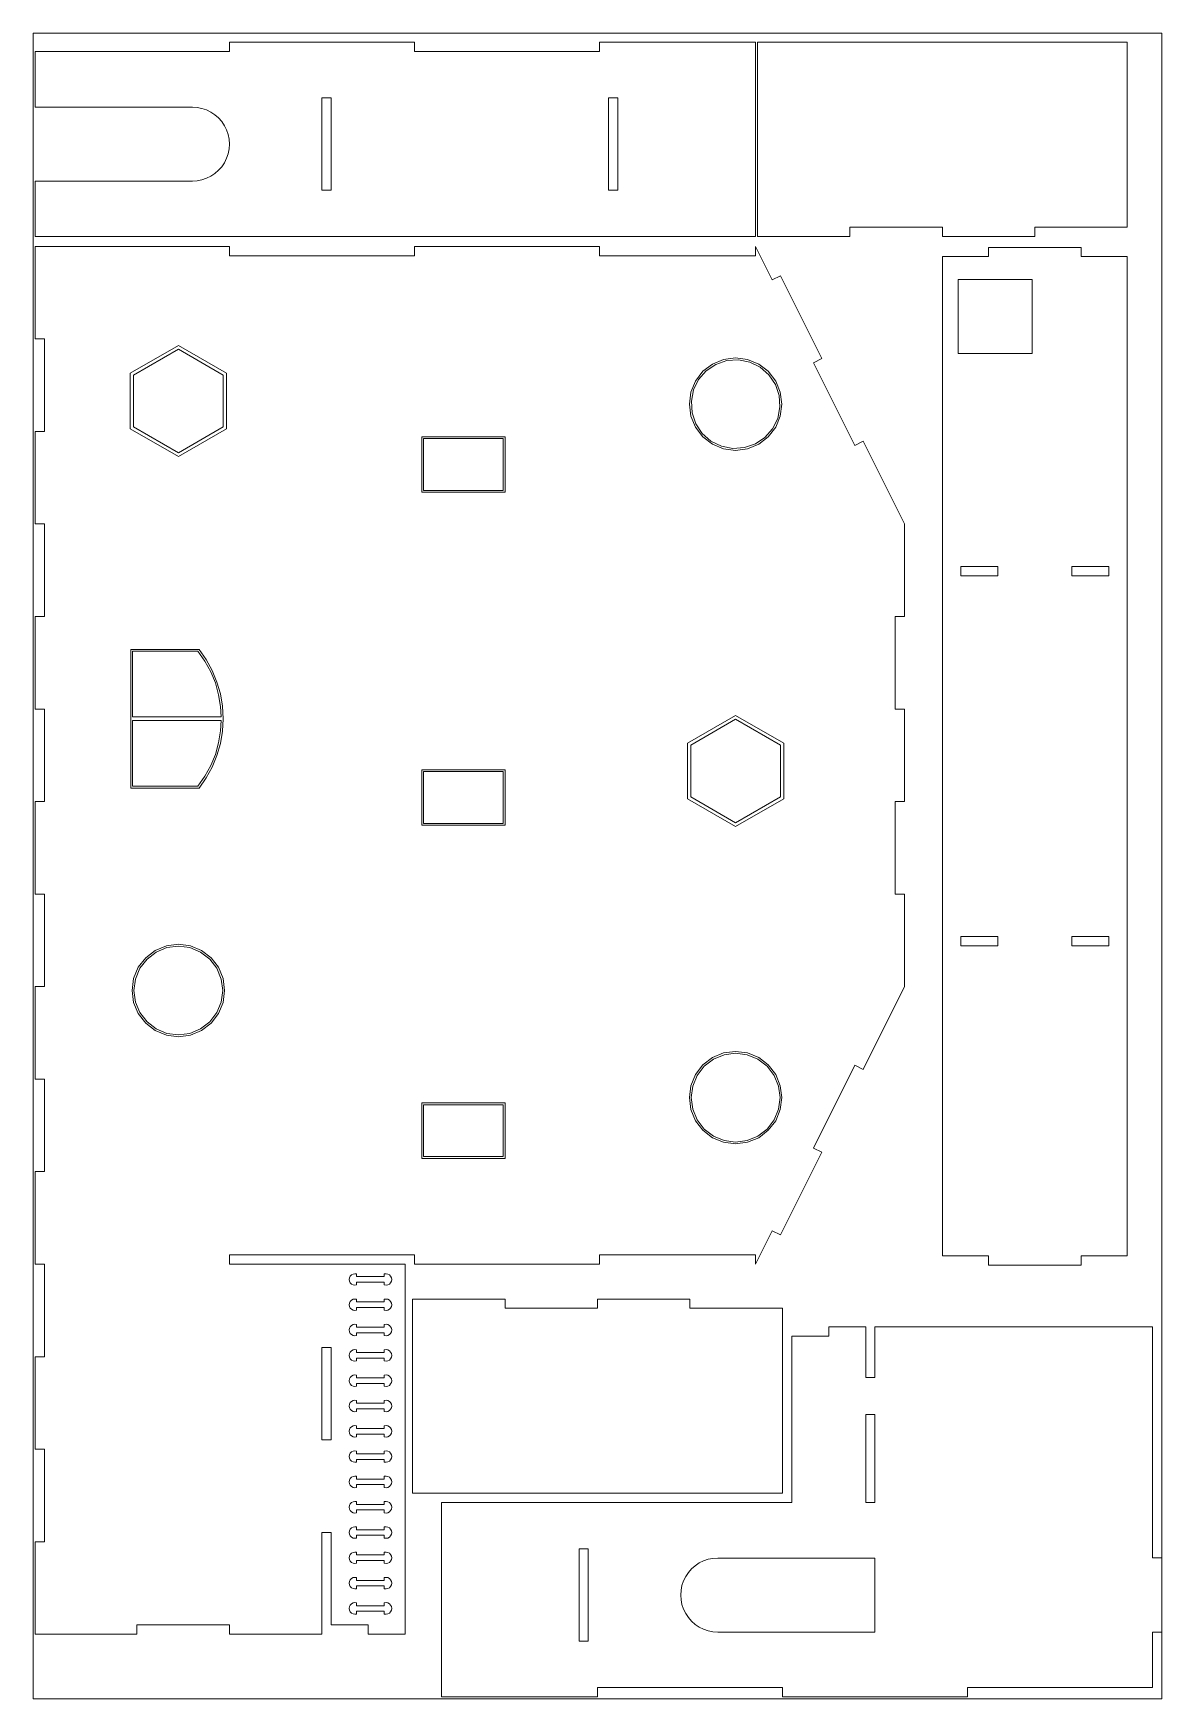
# Model space of a CAD drawing. Header units: millimetres. Extents: x -12 to 720, y -546 to 534.
import ezdxf

# ---------------------------------------------------------------- set-up
doc = ezdxf.new("R2010")
doc.units = ezdxf.units.MM
doc.header["$MEASUREMENT"] = 0
doc.layers.add('1', color=1, linetype='Continuous')
doc.layers.add('2', color=5, linetype='Continuous')

msp = doc.modelspace()

# ---------------------------------------------------------------- linework, layer by layer
at = {"lineweight": 5}
for points, knots in [([(115.2, 522.2), (115.2, 522.2), (-10.8, 522.2), (-10.8, 522.2), (-10.8, 522.2), (-10.8, 522.2), (-10.8, 486.1), (-10.8, 486.1), (-10.8, 486.1), (-10.8, 486.1), (-10.8, 486.1), (-10.8, 486.1)], [0, 0, 0, 0, 0.25, 0.25, 0.25, 0.25, 0.5, 0.5, 0.5, 0.5, 1, 1, 1, 1]), ([(115.2, 528.2), (115.2, 528.2), (115.2, 528.2), (115.2, 528.2), (115.2, 528.2), (115.2, 528.2), (115.2, 522.2), (115.2, 522.2)], [0, 0, 0, 0, 0.333333, 0.333333, 0.333333, 0.333333, 1, 1, 1, 1]), ([(235.2, 528.2), (235.2, 528.2), (235.2, 528.2), (235.2, 528.2), (235.2, 528.2), (235.2, 528.2), (235.2, 522.2), (235.2, 522.2)], [0, 0, 0, 0, 0.333333, 0.333333, 0.333333, 0.333333, 1, 1, 1, 1]), ([(456.5, 528.2), (456.5, 528.2), (355.2, 528.2), (355.2, 528.2), (355.2, 528.2), (355.2, 528.2), (355.2, 522.2), (355.2, 522.2), (355.2, 522.2), (355.2, 522.2), (235.2, 522.2), (235.2, 522.2), (235.2, 522.2), (235.2, 522.2), (235.2, 522.2), (235.2, 522.2)], [0, 0, 0, 0, 0.2, 0.2, 0.2, 0.2, 0.4, 0.4, 0.4, 0.4, 0.6, 0.6, 0.6, 0.6, 1, 1, 1, 1]), ([(456.5, 402.2), (456.5, 402.2), (456.5, 402.2), (456.5, 402.2), (456.5, 402.2), (456.5, 402.2), (456.5, 528.2), (456.5, 528.2)], [0, 0, 0, 0, 0.333333, 0.333333, 0.333333, 0.333333, 1, 1, 1, 1]), ([(697.7, 528.2), (697.7, 528.2), (697.7, 528.2), (697.7, 528.2), (697.7, 528.2), (697.7, 528.2), (457.7, 528.2), (457.7, 528.2), (457.7, 528.2), (457.7, 528.2), (457.7, 402.2), (457.7, 402.2), (457.7, 402.2), (457.7, 402.2), (517.7, 402.2), (517.7, 402.2)], [0, 0, 0, 0, 0.2, 0.2, 0.2, 0.2, 0.4, 0.4, 0.4, 0.4, 0.6, 0.6, 0.6, 0.6, 1, 1, 1, 1]), ([(637.7, 408.2), (637.7, 408.2), (637.7, 408.2), (637.7, 408.2), (637.7, 408.2), (637.7, 408.2), (697.7, 408.2), (697.7, 408.2), (697.7, 408.2), (697.7, 408.2), (697.7, 528.2), (697.7, 528.2)], [0, 0, 0, 0, 0.25, 0.25, 0.25, 0.25, 0.5, 0.5, 0.5, 0.5, 1, 1, 1, 1]), ([(115.2, 462.1), (115.2, 462.1), (115, 465.3), (115, 465.3), (115, 465.3), (115, 465.3), (114.4, 468.4), (114.4, 468.4), (114.4, 468.4), (114.4, 468.4), (113.4, 471.3), (113.4, 471.3), (113.4, 471.3), (113.4, 471.3), (112, 474.1), (112, 474.1), (112, 474.1), (112, 474.1), (110.2, 476.8), (110.2, 476.8), (110.2, 476.8), (110.2, 476.8), (108.2, 479.1), (108.2, 479.1), (108.2, 479.1), (108.2, 479.1), (105.8, 481.2), (105.8, 481.2), (105.8, 481.2), (105.8, 481.2), (103.2, 482.9), (103.2, 482.9), (103.2, 482.9), (103.2, 482.9), (100.4, 484.3), (100.4, 484.3), (100.4, 484.3), (100.4, 484.3), (97.4, 485.3), (97.4, 485.3), (97.4, 485.3), (97.4, 485.3), (94.3, 485.9), (94.3, 485.9), (94.3, 485.9), (94.3, 485.9), (91.2, 486.1), (91.2, 486.1), (91.2, 486.1), (91.2, 486.1), (-10.8, 486.1), (-10.8, 486.1)], [0, 0, 0, 0, 0.071429, 0.071429, 0.071429, 0.071429, 0.142857, 0.142857, 0.142857, 0.142857, 0.214286, 0.214286, 0.214286, 0.214286, 0.285714, 0.285714, 0.285714, 0.285714, 0.357143, 0.357143, 0.357143, 0.357143, 0.428571, 0.428571, 0.428571, 0.428571, 0.5, 0.5, 0.5, 0.5, 0.571429, 0.571429, 0.571429, 0.571429, 0.642857, 0.642857, 0.642857, 0.642857, 0.714286, 0.714286, 0.714286, 0.714286, 0.785714, 0.785714, 0.785714, 0.785714, 0.857143, 0.857143, 0.857143, 0.857143, 1, 1, 1, 1]), ([(181.2, 492.2), (181.2, 492.2), (181.2, 492.2), (181.2, 492.2), (181.2, 492.2), (181.2, 492.2), (181.2, 432.2), (181.2, 432.2), (181.2, 432.2), (181.2, 432.2), (175.2, 432.2), (175.2, 432.2), (175.2, 432.2), (175.2, 432.2), (175.2, 492.2), (175.2, 492.2), (175.2, 492.2), (175.2, 492.2), (181.2, 492.2), (181.2, 492.2)], [0, 0, 0, 0, 0.166667, 0.166667, 0.166667, 0.166667, 0.333333, 0.333333, 0.333333, 0.333333, 0.5, 0.5, 0.5, 0.5, 0.666667, 0.666667, 0.666667, 0.666667, 1, 1, 1, 1]), ([(361.2, 492.2), (361.2, 492.2), (361.2, 492.2), (361.2, 492.2), (361.2, 492.2), (361.2, 492.2), (367.2, 492.2), (367.2, 492.2), (367.2, 492.2), (367.2, 492.2), (367.2, 432.2), (367.2, 432.2), (367.2, 432.2), (367.2, 432.2), (361.2, 432.2), (361.2, 432.2), (361.2, 432.2), (361.2, 432.2), (361.2, 492.2), (361.2, 492.2)], [0, 0, 0, 0, 0.166667, 0.166667, 0.166667, 0.166667, 0.333333, 0.333333, 0.333333, 0.333333, 0.5, 0.5, 0.5, 0.5, 0.666667, 0.666667, 0.666667, 0.666667, 1, 1, 1, 1]), ([(115.2, 462.1), (115.2, 462.1), (115.2, 462.1), (115.2, 462.1), (115.2, 462.1), (115.2, 462.1), (115, 459), (115, 459), (115, 459), (115, 459), (114.4, 455.9), (114.4, 455.9), (114.4, 455.9), (114.4, 455.9), (113.4, 453), (113.4, 453), (113.4, 453), (113.4, 453), (112, 450.1), (112, 450.1), (112, 450.1), (112, 450.1), (110.2, 447.5), (110.2, 447.5), (110.2, 447.5), (110.2, 447.5), (108.2, 445.2), (108.2, 445.2), (108.2, 445.2), (108.2, 445.2), (105.8, 443.1), (105.8, 443.1), (105.8, 443.1), (105.8, 443.1), (103.2, 441.4), (103.2, 441.4), (103.2, 441.4), (103.2, 441.4), (100.4, 440), (100.4, 440), (100.4, 440), (100.4, 440), (97.4, 439), (97.4, 439), (97.4, 439), (97.4, 439), (94.3, 438.3), (94.3, 438.3), (94.3, 438.3), (94.3, 438.3), (91.2, 438.1), (91.2, 438.1)], [0, 0, 0, 0, 0.071429, 0.071429, 0.071429, 0.071429, 0.142857, 0.142857, 0.142857, 0.142857, 0.214286, 0.214286, 0.214286, 0.214286, 0.285714, 0.285714, 0.285714, 0.285714, 0.357143, 0.357143, 0.357143, 0.357143, 0.428571, 0.428571, 0.428571, 0.428571, 0.5, 0.5, 0.5, 0.5, 0.571429, 0.571429, 0.571429, 0.571429, 0.642857, 0.642857, 0.642857, 0.642857, 0.714286, 0.714286, 0.714286, 0.714286, 0.785714, 0.785714, 0.785714, 0.785714, 0.857143, 0.857143, 0.857143, 0.857143, 1, 1, 1, 1]), ([(-10.8, 438.1), (-10.8, 438.1), (-10.8, 438.1), (-10.8, 438.1), (-10.8, 438.1), (-10.8, 438.1), (-10.8, 402.2), (-10.8, 402.2)], [0, 0, 0, 0, 0.333333, 0.333333, 0.333333, 0.333333, 1, 1, 1, 1]), ([(-10.8, 402.2), (-10.8, 402.2), (-10.8, 402.2), (-10.8, 402.2), (-10.8, 402.2), (-10.8, 402.2), (456.5, 402.2), (456.5, 402.2)], [0, 0, 0, 0, 0.333333, 0.333333, 0.333333, 0.333333, 1, 1, 1, 1]), ([(517.7, 402.2), (517.7, 402.2), (517.7, 408.2), (517.7, 408.2), (517.7, 408.2), (517.7, 408.2), (577.7, 408.2), (577.7, 408.2), (577.7, 408.2), (577.7, 408.2), (577.7, 408.2), (577.7, 408.2)], [0, 0, 0, 0, 0.25, 0.25, 0.25, 0.25, 0.5, 0.5, 0.5, 0.5, 1, 1, 1, 1]), ([(577.7, 402.2), (577.7, 402.2), (577.7, 402.2), (577.7, 402.2), (577.7, 402.2), (577.7, 402.2), (637.7, 402.2), (637.7, 402.2)], [0, 0, 0, 0, 0.333333, 0.333333, 0.333333, 0.333333, 1, 1, 1, 1]), ([(637.7, 402.2), (637.7, 402.2), (637.7, 402.2), (637.7, 402.2), (637.7, 402.2), (637.7, 402.2), (637.7, 408.2), (637.7, 408.2)], [0, 0, 0, 0, 0.333333, 0.333333, 0.333333, 0.333333, 1, 1, 1, 1]), ([(-10.8, 395.8), (-10.8, 395.8), (-10.8, 395.8), (-10.8, 395.8), (-10.8, 395.8), (-10.8, 395.8), (-10.8, 335.8), (-10.8, 335.8), (-10.8, 335.8), (-10.8, 335.8), (-4.8, 335.8), (-4.8, 335.8), (-4.8, 335.8), (-4.8, 335.8), (-4.8, 275.8), (-4.8, 275.8)], [0, 0, 0, 0, 0.2, 0.2, 0.2, 0.2, 0.4, 0.4, 0.4, 0.4, 0.6, 0.6, 0.6, 0.6, 1, 1, 1, 1]), ([(355.2, 395.8), (355.2, 395.8), (355.2, 395.8), (355.2, 395.8), (355.2, 395.8), (355.2, 395.8), (235.2, 395.8), (235.2, 395.8), (235.2, 395.8), (235.2, 395.8), (235.2, 389.8), (235.2, 389.8), (235.2, 389.8), (235.2, 389.8), (115.2, 389.8), (115.2, 389.8)], [0, 0, 0, 0, 0.2, 0.2, 0.2, 0.2, 0.4, 0.4, 0.4, 0.4, 0.6, 0.6, 0.6, 0.6, 1, 1, 1, 1]), ([(456.5, 395.8), (456.5, 395.8), (456.5, 389.8), (456.5, 389.8), (456.5, 389.8), (456.5, 389.8), (355.2, 389.8), (355.2, 389.8)], [0, 0, 0, 0, 0.333333, 0.333333, 0.333333, 0.333333, 1, 1, 1, 1]), ([(499.5, 323.1), (499.5, 323.1), (472.7, 376.8), (472.7, 376.8), (472.7, 376.8), (472.7, 376.8), (467.3, 374.1), (467.3, 374.1), (467.3, 374.1), (467.3, 374.1), (456.5, 395.8), (456.5, 395.8)], [0, 0, 0, 0, 0.25, 0.25, 0.25, 0.25, 0.5, 0.5, 0.5, 0.5, 1, 1, 1, 1]), ([(607.7, 389.2), (607.7, 389.2), (607.7, 389.2), (607.7, 389.2), (607.7, 389.2), (607.7, 389.2), (577.7, 389.2), (577.7, 389.2), (577.7, 389.2), (577.7, 389.2), (577.7, 389.2), (577.7, 389.2)], [0, 0, 0, 0, 0.25, 0.25, 0.25, 0.25, 0.5, 0.5, 0.5, 0.5, 1, 1, 1, 1]), ([(577.7, 389.2), (577.7, 389.2), (577.7, -258.8), (577.7, -258.8), (577.7, -258.8), (577.7, -258.8), (607.7, -258.8), (607.7, -258.8), (607.7, -258.8), (607.7, -258.8), (607.7, -258.8), (607.7, -258.8)], [0, 0, 0, 0, 0.25, 0.25, 0.25, 0.25, 0.5, 0.5, 0.5, 0.5, 1, 1, 1, 1]), ([(667.7, 395.2), (667.7, 395.2), (667.7, 395.2), (667.7, 395.2), (667.7, 395.2), (667.7, 395.2), (607.7, 395.2), (607.7, 395.2), (607.7, 395.2), (607.7, 395.2), (607.7, 395.2), (607.7, 395.2), (607.7, 395.2), (607.7, 395.2), (607.7, 389.2), (607.7, 389.2)], [0, 0, 0, 0, 0.2, 0.2, 0.2, 0.2, 0.4, 0.4, 0.4, 0.4, 0.6, 0.6, 0.6, 0.6, 1, 1, 1, 1]), ([(667.7, -258.8), (667.7, -258.8), (697.7, -258.8), (697.7, -258.8), (697.7, -258.8), (697.7, -258.8), (697.7, 389.2), (697.7, 389.2), (697.7, 389.2), (697.7, 389.2), (667.7, 389.2), (667.7, 389.2)], [0, 0, 0, 0, 0.25, 0.25, 0.25, 0.25, 0.5, 0.5, 0.5, 0.5, 1, 1, 1, 1]), ([(587.9, 374.4), (587.9, 374.4), (635.9, 374.4), (635.9, 374.4), (635.9, 374.4), (635.9, 374.4), (635.9, 326.4), (635.9, 326.4), (635.9, 326.4), (635.9, 326.4), (587.9, 326.4), (587.9, 326.4), (587.9, 326.4), (587.9, 326.4), (587.9, 374.4), (587.9, 374.4)], [0, 0, 0, 0, 0.2, 0.2, 0.2, 0.2, 0.4, 0.4, 0.4, 0.4, 0.6, 0.6, 0.6, 0.6, 1, 1, 1, 1]), ([(82.1, 329.1), (82.1, 329.1), (82.1, 329.1), (82.1, 329.1), (82.1, 329.1), (82.1, 329.1), (53, 312.3), (53, 312.3), (53, 312.3), (53, 312.3), (53, 278.7), (53, 278.7), (53, 278.7), (53, 278.7), (82.1, 261.9), (82.1, 261.9), (82.1, 261.9), (82.1, 261.9), (111.2, 278.7), (111.2, 278.7), (111.2, 278.7), (111.2, 278.7), (111.2, 312.3), (111.2, 312.3), (111.2, 312.3), (111.2, 312.3), (82.1, 329.1), (82.1, 329.1)], [0, 0, 0, 0, 0.125, 0.125, 0.125, 0.125, 0.25, 0.25, 0.25, 0.25, 0.375, 0.375, 0.375, 0.375, 0.5, 0.5, 0.5, 0.5, 0.625, 0.625, 0.625, 0.625, 0.75, 0.75, 0.75, 0.75, 1, 1, 1, 1]), ([(414.9, 295.4), (414.9, 295.4), (414.9, 295.4), (414.9, 295.4), (414.9, 295.4), (414.9, 295.4), (415.4, 287.9), (415.4, 287.9), (415.4, 287.9), (415.4, 287.9), (417.8, 280.8), (417.8, 280.8), (417.8, 280.8), (417.8, 280.8), (422, 274.5), (422, 274.5), (422, 274.5), (422, 274.5), (427.6, 269.6), (427.6, 269.6), (427.6, 269.6), (427.6, 269.6), (434.4, 266.3), (434.4, 266.3), (434.4, 266.3), (434.4, 266.3), (441.8, 264.8), (441.8, 264.8), (441.8, 264.8), (441.8, 264.8), (449.3, 265.3), (449.3, 265.3), (449.3, 265.3), (449.3, 265.3), (456.4, 267.7), (456.4, 267.7), (456.4, 267.7), (456.4, 267.7), (462.6, 271.9), (462.6, 271.9), (462.6, 271.9), (462.6, 271.9), (467.6, 277.6), (467.6, 277.6), (467.6, 277.6), (467.6, 277.6), (470.9, 284.3), (470.9, 284.3), (470.9, 284.3), (470.9, 284.3), (472.3, 291.7), (472.3, 291.7), (472.3, 291.7), (472.3, 291.7), (471.8, 299.2), (471.8, 299.2), (471.8, 299.2), (471.8, 299.2), (469.4, 306.3), (469.4, 306.3), (469.4, 306.3), (469.4, 306.3), (465.2, 312.6), (465.2, 312.6), (465.2, 312.6), (465.2, 312.6), (459.6, 317.5), (459.6, 317.5), (459.6, 317.5), (459.6, 317.5), (452.8, 320.8), (452.8, 320.8), (452.8, 320.8), (452.8, 320.8), (445.4, 322.3), (445.4, 322.3), (445.4, 322.3), (445.4, 322.3), (437.9, 321.8), (437.9, 321.8), (437.9, 321.8), (437.9, 321.8), (430.8, 319.3), (430.8, 319.3), (430.8, 319.3), (430.8, 319.3), (424.6, 315.2), (424.6, 315.2), (424.6, 315.2), (424.6, 315.2), (419.6, 309.5), (419.6, 309.5), (419.6, 309.5), (419.6, 309.5), (416.3, 302.7), (416.3, 302.7), (416.3, 302.7), (416.3, 302.7), (414.9, 295.4), (414.9, 295.4)], [0, 0, 0, 0, 0.038462, 0.038462, 0.038462, 0.038462, 0.076923, 0.076923, 0.076923, 0.076923, 0.115385, 0.115385, 0.115385, 0.115385, 0.153846, 0.153846, 0.153846, 0.153846, 0.192308, 0.192308, 0.192308, 0.192308, 0.230769, 0.230769, 0.230769, 0.230769, 0.269231, 0.269231, 0.269231, 0.269231, 0.307692, 0.307692, 0.307692, 0.307692, 0.346154, 0.346154, 0.346154, 0.346154, 0.384615, 0.384615, 0.384615, 0.384615, 0.423077, 0.423077, 0.423077, 0.423077, 0.461538, 0.461538, 0.461538, 0.461538, 0.5, 0.5, 0.5, 0.5, 0.538462, 0.538462, 0.538462, 0.538462, 0.576923, 0.576923, 0.576923, 0.576923, 0.615385, 0.615385, 0.615385, 0.615385, 0.653846, 0.653846, 0.653846, 0.653846, 0.692308, 0.692308, 0.692308, 0.692308, 0.730769, 0.730769, 0.730769, 0.730769, 0.769231, 0.769231, 0.769231, 0.769231, 0.807692, 0.807692, 0.807692, 0.807692, 0.846154, 0.846154, 0.846154, 0.846154, 0.884615, 0.884615, 0.884615, 0.884615, 0.923077, 0.923077, 0.923077, 0.923077, 1, 1, 1, 1]), ([(499.5, 323.1), (499.5, 323.1), (499.5, 323.1), (499.5, 323.1), (499.5, 323.1), (499.5, 323.1), (494.2, 320.4), (494.2, 320.4)], [0, 0, 0, 0, 0.333333, 0.333333, 0.333333, 0.333333, 1, 1, 1, 1]), ([(494.2, 320.4), (494.2, 320.4), (521, 266.7), (521, 266.7), (521, 266.7), (521, 266.7), (526.4, 269.4), (526.4, 269.4)], [0, 0, 0, 0, 0.333333, 0.333333, 0.333333, 0.333333, 1, 1, 1, 1]), ([(-10.8, 275.8), (-10.8, 275.8), (-10.8, 215.8), (-10.8, 215.8), (-10.8, 215.8), (-10.8, 215.8), (-10.8, 215.8), (-10.8, 215.8)], [0, 0, 0, 0, 0.333333, 0.333333, 0.333333, 0.333333, 1, 1, 1, 1]), ([(292.8, 237.6), (292.8, 237.6), (292.8, 237.6), (292.8, 237.6), (292.8, 237.6), (292.8, 237.6), (241.2, 237.6), (241.2, 237.6), (241.2, 237.6), (241.2, 237.6), (241.2, 271.2), (241.2, 271.2), (241.2, 271.2), (241.2, 271.2), (292.8, 271.2), (292.8, 271.2), (292.8, 271.2), (292.8, 271.2), (292.8, 237.6), (292.8, 237.6)], [0, 0, 0, 0, 0.166667, 0.166667, 0.166667, 0.166667, 0.333333, 0.333333, 0.333333, 0.333333, 0.5, 0.5, 0.5, 0.5, 0.666667, 0.666667, 0.666667, 0.666667, 1, 1, 1, 1]), ([(-10.8, 215.8), (-10.8, 215.8), (-4.8, 215.8), (-4.8, 215.8), (-4.8, 215.8), (-4.8, 215.8), (-4.8, 155.8), (-4.8, 155.8), (-4.8, 155.8), (-4.8, 155.8), (-4.8, 155.8), (-4.8, 155.8)], [0, 0, 0, 0, 0.25, 0.25, 0.25, 0.25, 0.5, 0.5, 0.5, 0.5, 1, 1, 1, 1]), ([(589.7, 182.2), (589.7, 182.2), (589.7, 188.2), (589.7, 188.2), (589.7, 188.2), (589.7, 188.2), (589.7, 188.2), (589.7, 188.2)], [0, 0, 0, 0, 0.333333, 0.333333, 0.333333, 0.333333, 1, 1, 1, 1]), ([(589.7, 188.2), (589.7, 188.2), (613.7, 188.2), (613.7, 188.2), (613.7, 188.2), (613.7, 188.2), (613.7, 182.2), (613.7, 182.2), (613.7, 182.2), (613.7, 182.2), (613.7, 182.2), (613.7, 182.2)], [0, 0, 0, 0, 0.25, 0.25, 0.25, 0.25, 0.5, 0.5, 0.5, 0.5, 1, 1, 1, 1]), ([(661.7, 182.2), (661.7, 182.2), (661.7, 188.2), (661.7, 188.2), (661.7, 188.2), (661.7, 188.2), (661.7, 188.2), (661.7, 188.2)], [0, 0, 0, 0, 0.333333, 0.333333, 0.333333, 0.333333, 1, 1, 1, 1]), ([(661.7, 188.2), (661.7, 188.2), (685.7, 188.2), (685.7, 188.2), (685.7, 188.2), (685.7, 188.2), (685.7, 182.2), (685.7, 182.2), (685.7, 182.2), (685.7, 182.2), (685.7, 182.2), (685.7, 182.2)], [0, 0, 0, 0, 0.25, 0.25, 0.25, 0.25, 0.5, 0.5, 0.5, 0.5, 1, 1, 1, 1]), ([(613.7, 182.2), (613.7, 182.2), (589.7, 182.2), (589.7, 182.2), (589.7, 182.2), (589.7, 182.2), (589.7, 182.2), (589.7, 182.2)], [0, 0, 0, 0, 0.333333, 0.333333, 0.333333, 0.333333, 1, 1, 1, 1]), ([(685.7, 182.2), (685.7, 182.2), (661.7, 182.2), (661.7, 182.2), (661.7, 182.2), (661.7, 182.2), (661.7, 182.2), (661.7, 182.2)], [0, 0, 0, 0, 0.333333, 0.333333, 0.333333, 0.333333, 1, 1, 1, 1]), ([(-10.8, 155.8), (-10.8, 155.8), (-10.8, 95.8), (-10.8, 95.8), (-10.8, 95.8), (-10.8, 95.8), (-10.8, 95.8), (-10.8, 95.8)], [0, 0, 0, 0, 0.333333, 0.333333, 0.333333, 0.333333, 1, 1, 1, 1]), ([(109.9, 90.7), (109.9, 90.7), (109.9, 90.7), (109.9, 90.7), (109.9, 90.7), (109.9, 90.7), (109.5, 97.4), (109.5, 97.4), (109.5, 97.4), (109.5, 97.4), (108.2, 105.1), (108.2, 105.1), (108.2, 105.1), (108.2, 105.1), (106.1, 112.7), (106.1, 112.7), (106.1, 112.7), (106.1, 112.7), (103.1, 120), (103.1, 120), (103.1, 120), (103.1, 120), (99.3, 126.9), (99.3, 126.9), (99.3, 126.9), (99.3, 126.9), (94.8, 133.3), (94.8, 133.3), (94.8, 133.3), (94.8, 133.3), (52.4, 133.3), (52.4, 133.3), (52.4, 133.3), (52.4, 133.3), (52.4, 90.7), (52.4, 90.7), (52.4, 90.7), (52.4, 90.7), (109.9, 90.7), (109.9, 90.7)], [0, 0, 0, 0, 0.090909, 0.090909, 0.090909, 0.090909, 0.181818, 0.181818, 0.181818, 0.181818, 0.272727, 0.272727, 0.272727, 0.272727, 0.363636, 0.363636, 0.363636, 0.363636, 0.454545, 0.454545, 0.454545, 0.454545, 0.545455, 0.545455, 0.545455, 0.545455, 0.636364, 0.636364, 0.636364, 0.636364, 0.727273, 0.727273, 0.727273, 0.727273, 0.818182, 0.818182, 0.818182, 0.818182, 1, 1, 1, 1]), ([(-10.8, 95.8), (-10.8, 95.8), (-4.8, 95.8), (-4.8, 95.8), (-4.8, 95.8), (-4.8, 95.8), (-4.8, 35.8), (-4.8, 35.8), (-4.8, 35.8), (-4.8, 35.8), (-4.8, 35.8), (-4.8, 35.8)], [0, 0, 0, 0, 0.25, 0.25, 0.25, 0.25, 0.5, 0.5, 0.5, 0.5, 1, 1, 1, 1]), ([(52.4, 88.3), (52.4, 88.3), (52.4, 88.3), (52.4, 88.3), (52.4, 88.3), (52.4, 88.3), (52.4, 45.7), (52.4, 45.7)], [0, 0, 0, 0, 0.333333, 0.333333, 0.333333, 0.333333, 1, 1, 1, 1]), ([(52.4, 45.7), (52.4, 45.7), (94.8, 45.7), (94.8, 45.7), (94.8, 45.7), (94.8, 45.7), (99.3, 52.2), (99.3, 52.2), (99.3, 52.2), (99.3, 52.2), (103.1, 59.1), (103.1, 59.1), (103.1, 59.1), (103.1, 59.1), (106.1, 66.4), (106.1, 66.4), (106.1, 66.4), (106.1, 66.4), (108.2, 73.9), (108.2, 73.9), (108.2, 73.9), (108.2, 73.9), (109.5, 81.7), (109.5, 81.7), (109.5, 81.7), (109.5, 81.7), (109.9, 88.3), (109.9, 88.3), (109.9, 88.3), (109.9, 88.3), (109.9, 88.3), (109.9, 88.3)], [0, 0, 0, 0, 0.111111, 0.111111, 0.111111, 0.111111, 0.222222, 0.222222, 0.222222, 0.222222, 0.333333, 0.333333, 0.333333, 0.333333, 0.444444, 0.444444, 0.444444, 0.444444, 0.555556, 0.555556, 0.555556, 0.555556, 0.666667, 0.666667, 0.666667, 0.666667, 0.777778, 0.777778, 0.777778, 0.777778, 1, 1, 1, 1]), ([(443.6, 89.2), (443.6, 89.2), (443.6, 89.2), (443.6, 89.2), (443.6, 89.2), (443.6, 89.2), (414.5, 72.4), (414.5, 72.4), (414.5, 72.4), (414.5, 72.4), (414.5, 38.8), (414.5, 38.8), (414.5, 38.8), (414.5, 38.8), (443.6, 22), (443.6, 22), (443.6, 22), (443.6, 22), (472.7, 38.8), (472.7, 38.8), (472.7, 38.8), (472.7, 38.8), (472.7, 72.4), (472.7, 72.4), (472.7, 72.4), (472.7, 72.4), (443.6, 89.2), (443.6, 89.2)], [0, 0, 0, 0, 0.125, 0.125, 0.125, 0.125, 0.25, 0.25, 0.25, 0.25, 0.375, 0.375, 0.375, 0.375, 0.5, 0.5, 0.5, 0.5, 0.625, 0.625, 0.625, 0.625, 0.75, 0.75, 0.75, 0.75, 1, 1, 1, 1]), ([(553.2, 95.8), (553.2, 95.8), (547.2, 95.8), (547.2, 95.8), (547.2, 95.8), (547.2, 95.8), (547.2, 95.8), (547.2, 95.8)], [0, 0, 0, 0, 0.333333, 0.333333, 0.333333, 0.333333, 1, 1, 1, 1]), ([(241.2, 55.2), (241.2, 55.2), (241.2, 55.2), (241.2, 55.2), (241.2, 55.2), (241.2, 55.2), (292.8, 55.2), (292.8, 55.2), (292.8, 55.2), (292.8, 55.2), (292.8, 21.6), (292.8, 21.6), (292.8, 21.6), (292.8, 21.6), (241.2, 21.6), (241.2, 21.6), (241.2, 21.6), (241.2, 21.6), (241.2, 55.2), (241.2, 55.2)], [0, 0, 0, 0, 0.166667, 0.166667, 0.166667, 0.166667, 0.333333, 0.333333, 0.333333, 0.333333, 0.5, 0.5, 0.5, 0.5, 0.666667, 0.666667, 0.666667, 0.666667, 1, 1, 1, 1]), ([(-10.8, 35.8), (-10.8, 35.8), (-10.8, -24.2), (-10.8, -24.2), (-10.8, -24.2), (-10.8, -24.2), (-10.8, -24.2), (-10.8, -24.2)], [0, 0, 0, 0, 0.333333, 0.333333, 0.333333, 0.333333, 1, 1, 1, 1]), ([(553.2, -84.2), (553.2, -84.2), (553.2, -24.2), (553.2, -24.2), (553.2, -24.2), (553.2, -24.2), (547.2, -24.2), (547.2, -24.2), (547.2, -24.2), (547.2, -24.2), (547.2, 35.8), (547.2, 35.8)], [0, 0, 0, 0, 0.25, 0.25, 0.25, 0.25, 0.5, 0.5, 0.5, 0.5, 1, 1, 1, 1]), ([(-10.8, -24.2), (-10.8, -24.2), (-4.8, -24.2), (-4.8, -24.2), (-4.8, -24.2), (-4.8, -24.2), (-4.8, -84.2), (-4.8, -84.2), (-4.8, -84.2), (-4.8, -84.2), (-4.8, -84.2), (-4.8, -84.2)], [0, 0, 0, 0, 0.25, 0.25, 0.25, 0.25, 0.5, 0.5, 0.5, 0.5, 1, 1, 1, 1]), ([(613.7, -51.8), (613.7, -51.8), (613.7, -51.8), (613.7, -51.8), (613.7, -51.8), (613.7, -51.8), (613.7, -57.8), (613.7, -57.8), (613.7, -57.8), (613.7, -57.8), (589.7, -57.8), (589.7, -57.8), (589.7, -57.8), (589.7, -57.8), (589.7, -51.8), (589.7, -51.8), (589.7, -51.8), (589.7, -51.8), (613.7, -51.8), (613.7, -51.8)], [0, 0, 0, 0, 0.166667, 0.166667, 0.166667, 0.166667, 0.333333, 0.333333, 0.333333, 0.333333, 0.5, 0.5, 0.5, 0.5, 0.666667, 0.666667, 0.666667, 0.666667, 1, 1, 1, 1]), ([(661.7, -57.8), (661.7, -57.8), (661.7, -51.8), (661.7, -51.8), (661.7, -51.8), (661.7, -51.8), (661.7, -51.8), (661.7, -51.8)], [0, 0, 0, 0, 0.333333, 0.333333, 0.333333, 0.333333, 1, 1, 1, 1]), ([(661.7, -51.8), (661.7, -51.8), (685.7, -51.8), (685.7, -51.8), (685.7, -51.8), (685.7, -51.8), (685.7, -57.8), (685.7, -57.8), (685.7, -57.8), (685.7, -57.8), (661.7, -57.8), (661.7, -57.8), (661.7, -57.8), (661.7, -57.8), (661.7, -57.8), (661.7, -57.8)], [0, 0, 0, 0, 0.2, 0.2, 0.2, 0.2, 0.4, 0.4, 0.4, 0.4, 0.6, 0.6, 0.6, 0.6, 1, 1, 1, 1]), ([(53.3, -86.7), (53.3, -86.7), (54.3, -94.2), (54.3, -94.2), (54.3, -94.2), (54.3, -94.2), (57.2, -101.1), (57.2, -101.1), (57.2, -101.1), (57.2, -101.1), (61.8, -107.1), (61.8, -107.1), (61.8, -107.1), (61.8, -107.1), (67.7, -111.7), (67.7, -111.7), (67.7, -111.7), (67.7, -111.7), (74.7, -114.6), (74.7, -114.6), (74.7, -114.6), (74.7, -114.6), (82.1, -115.5), (82.1, -115.5), (82.1, -115.5), (82.1, -115.5), (89.6, -114.6), (89.6, -114.6), (89.6, -114.6), (89.6, -114.6), (96.5, -111.7), (96.5, -111.7), (96.5, -111.7), (96.5, -111.7), (102.5, -107.1), (102.5, -107.1), (102.5, -107.1), (102.5, -107.1), (107.1, -101.1), (107.1, -101.1), (107.1, -101.1), (107.1, -101.1), (109.9, -94.2), (109.9, -94.2), (109.9, -94.2), (109.9, -94.2), (110.9, -86.7), (110.9, -86.7), (110.9, -86.7), (110.9, -86.7), (109.9, -79.3), (109.9, -79.3), (109.9, -79.3), (109.9, -79.3), (107.1, -72.3), (107.1, -72.3), (107.1, -72.3), (107.1, -72.3), (102.5, -66.4), (102.5, -66.4), (102.5, -66.4), (102.5, -66.4), (96.5, -61.8), (96.5, -61.8), (96.5, -61.8), (96.5, -61.8), (89.6, -58.9), (89.6, -58.9), (89.6, -58.9), (89.6, -58.9), (82.1, -57.9), (82.1, -57.9), (82.1, -57.9), (82.1, -57.9), (74.7, -58.9), (74.7, -58.9), (74.7, -58.9), (74.7, -58.9), (67.7, -61.8), (67.7, -61.8), (67.7, -61.8), (67.7, -61.8), (61.8, -66.4), (61.8, -66.4), (61.8, -66.4), (61.8, -66.4), (57.2, -72.3), (57.2, -72.3), (57.2, -72.3), (57.2, -72.3), (54.3, -79.3), (54.3, -79.3), (54.3, -79.3), (54.3, -79.3), (53.3, -86.7), (53.3, -86.7)], [0, 0, 0, 0, 0.04, 0.04, 0.04, 0.04, 0.08, 0.08, 0.08, 0.08, 0.12, 0.12, 0.12, 0.12, 0.16, 0.16, 0.16, 0.16, 0.2, 0.2, 0.2, 0.2, 0.24, 0.24, 0.24, 0.24, 0.28, 0.28, 0.28, 0.28, 0.32, 0.32, 0.32, 0.32, 0.36, 0.36, 0.36, 0.36, 0.4, 0.4, 0.4, 0.4, 0.44, 0.44, 0.44, 0.44, 0.48, 0.48, 0.48, 0.48, 0.52, 0.52, 0.52, 0.52, 0.56, 0.56, 0.56, 0.56, 0.6, 0.6, 0.6, 0.6, 0.64, 0.64, 0.64, 0.64, 0.68, 0.68, 0.68, 0.68, 0.72, 0.72, 0.72, 0.72, 0.76, 0.76, 0.76, 0.76, 0.8, 0.8, 0.8, 0.8, 0.84, 0.84, 0.84, 0.84, 0.88, 0.88, 0.88, 0.88, 0.92, 0.92, 0.92, 0.92, 1, 1, 1, 1]), ([(111.1, -79), (111.1, -79), (108.1, -71.7), (108.1, -71.7), (108.1, -71.7), (108.1, -71.7), (108.1, -71.7), (108.1, -71.7)], [0, 0, 0, 0, 0.333333, 0.333333, 0.333333, 0.333333, 1, 1, 1, 1]), ([(-10.8, -84.2), (-10.8, -84.2), (-10.8, -144.2), (-10.8, -144.2), (-10.8, -144.2), (-10.8, -144.2), (-10.8, -144.2), (-10.8, -144.2)], [0, 0, 0, 0, 0.333333, 0.333333, 0.333333, 0.333333, 1, 1, 1, 1]), ([(112.1, -86.7), (112.1, -86.7), (111.1, -79), (111.1, -79), (111.1, -79), (111.1, -79), (111.1, -79), (111.1, -79)], [0, 0, 0, 0, 0.333333, 0.333333, 0.333333, 0.333333, 1, 1, 1, 1]), ([(414.8, -156.2), (414.8, -156.2), (415.8, -163.7), (415.8, -163.7), (415.8, -163.7), (415.8, -163.7), (418.7, -170.6), (418.7, -170.6), (418.7, -170.6), (418.7, -170.6), (423.2, -176.6), (423.2, -176.6), (423.2, -176.6), (423.2, -176.6), (429.2, -181.2), (429.2, -181.2), (429.2, -181.2), (429.2, -181.2), (436.2, -184), (436.2, -184), (436.2, -184), (436.2, -184), (443.6, -185), (443.6, -185), (443.6, -185), (443.6, -185), (451.1, -184), (451.1, -184), (451.1, -184), (451.1, -184), (458, -181.2), (458, -181.2), (458, -181.2), (458, -181.2), (464, -176.6), (464, -176.6), (464, -176.6), (464, -176.6), (468.6, -170.6), (468.6, -170.6), (468.6, -170.6), (468.6, -170.6), (471.4, -163.7), (471.4, -163.7), (471.4, -163.7), (471.4, -163.7), (472.4, -156.2), (472.4, -156.2), (472.4, -156.2), (472.4, -156.2), (471.4, -148.8), (471.4, -148.8), (471.4, -148.8), (471.4, -148.8), (468.6, -141.8), (468.6, -141.8), (468.6, -141.8), (468.6, -141.8), (464, -135.9), (464, -135.9), (464, -135.9), (464, -135.9), (458, -131.3), (458, -131.3), (458, -131.3), (458, -131.3), (451.1, -128.4), (451.1, -128.4), (451.1, -128.4), (451.1, -128.4), (443.6, -127.4), (443.6, -127.4), (443.6, -127.4), (443.6, -127.4), (436.2, -128.4), (436.2, -128.4), (436.2, -128.4), (436.2, -128.4), (429.2, -131.3), (429.2, -131.3), (429.2, -131.3), (429.2, -131.3), (423.2, -135.9), (423.2, -135.9), (423.2, -135.9), (423.2, -135.9), (418.7, -141.8), (418.7, -141.8), (418.7, -141.8), (418.7, -141.8), (415.8, -148.8), (415.8, -148.8), (415.8, -148.8), (415.8, -148.8), (414.8, -156.2), (414.8, -156.2)], [0, 0, 0, 0, 0.04, 0.04, 0.04, 0.04, 0.08, 0.08, 0.08, 0.08, 0.12, 0.12, 0.12, 0.12, 0.16, 0.16, 0.16, 0.16, 0.2, 0.2, 0.2, 0.2, 0.24, 0.24, 0.24, 0.24, 0.28, 0.28, 0.28, 0.28, 0.32, 0.32, 0.32, 0.32, 0.36, 0.36, 0.36, 0.36, 0.4, 0.4, 0.4, 0.4, 0.44, 0.44, 0.44, 0.44, 0.48, 0.48, 0.48, 0.48, 0.52, 0.52, 0.52, 0.52, 0.56, 0.56, 0.56, 0.56, 0.6, 0.6, 0.6, 0.6, 0.64, 0.64, 0.64, 0.64, 0.68, 0.68, 0.68, 0.68, 0.72, 0.72, 0.72, 0.72, 0.76, 0.76, 0.76, 0.76, 0.8, 0.8, 0.8, 0.8, 0.84, 0.84, 0.84, 0.84, 0.88, 0.88, 0.88, 0.88, 0.92, 0.92, 0.92, 0.92, 1, 1, 1, 1]), ([(526.4, -137.9), (526.4, -137.9), (526.4, -137.9), (526.4, -137.9), (526.4, -137.9), (526.4, -137.9), (521, -135.2), (521, -135.2), (521, -135.2), (521, -135.2), (494.2, -188.9), (494.2, -188.9), (494.2, -188.9), (494.2, -188.9), (499.5, -191.6), (499.5, -191.6), (499.5, -191.6), (499.5, -191.6), (472.7, -245.2), (472.7, -245.2), (472.7, -245.2), (472.7, -245.2), (467.3, -242.6), (467.3, -242.6), (467.3, -242.6), (467.3, -242.6), (456.5, -264.2), (456.5, -264.2)], [0, 0, 0, 0, 0.125, 0.125, 0.125, 0.125, 0.25, 0.25, 0.25, 0.25, 0.375, 0.375, 0.375, 0.375, 0.5, 0.5, 0.5, 0.5, 0.625, 0.625, 0.625, 0.625, 0.75, 0.75, 0.75, 0.75, 1, 1, 1, 1]), ([(-10.8, -144.2), (-10.8, -144.2), (-4.8, -144.2), (-4.8, -144.2), (-4.8, -144.2), (-4.8, -144.2), (-4.8, -204.2), (-4.8, -204.2), (-4.8, -204.2), (-4.8, -204.2), (-4.8, -204.2), (-4.8, -204.2)], [0, 0, 0, 0, 0.25, 0.25, 0.25, 0.25, 0.5, 0.5, 0.5, 0.5, 1, 1, 1, 1]), ([(292.8, -160.8), (292.8, -160.8), (292.8, -160.8), (292.8, -160.8), (292.8, -160.8), (292.8, -160.8), (292.8, -194.4), (292.8, -194.4), (292.8, -194.4), (292.8, -194.4), (241.2, -194.4), (241.2, -194.4), (241.2, -194.4), (241.2, -194.4), (241.2, -160.8), (241.2, -160.8), (241.2, -160.8), (241.2, -160.8), (292.8, -160.8), (292.8, -160.8)], [0, 0, 0, 0, 0.166667, 0.166667, 0.166667, 0.166667, 0.333333, 0.333333, 0.333333, 0.333333, 0.5, 0.5, 0.5, 0.5, 0.666667, 0.666667, 0.666667, 0.666667, 1, 1, 1, 1]), ([(-10.8, -204.2), (-10.8, -204.2), (-10.8, -264.2), (-10.8, -264.2), (-10.8, -264.2), (-10.8, -264.2), (-10.8, -264.2), (-10.8, -264.2)], [0, 0, 0, 0, 0.333333, 0.333333, 0.333333, 0.333333, 1, 1, 1, 1]), ([(115.2, -258.2), (115.2, -258.2), (115.2, -258.2), (115.2, -258.2), (115.2, -258.2), (115.2, -258.2), (235.2, -258.2), (235.2, -258.2)], [0, 0, 0, 0, 0.333333, 0.333333, 0.333333, 0.333333, 1, 1, 1, 1]), ([(115.2, -258.2), (115.2, -258.2), (115.2, -264.2), (115.2, -264.2), (115.2, -264.2), (115.2, -264.2), (115.2, -264.2), (115.2, -264.2), (115.2, -264.2), (115.2, -264.2), (229.2, -264.2), (229.2, -264.2)], [0, 0, 0, 0, 0.25, 0.25, 0.25, 0.25, 0.5, 0.5, 0.5, 0.5, 1, 1, 1, 1]), ([(456.5, -264.2), (456.5, -264.2), (456.5, -258.2), (456.5, -258.2), (456.5, -258.2), (456.5, -258.2), (355.2, -258.2), (355.2, -258.2), (355.2, -258.2), (355.2, -258.2), (355.2, -258.2), (355.2, -258.2)], [0, 0, 0, 0, 0.25, 0.25, 0.25, 0.25, 0.5, 0.5, 0.5, 0.5, 1, 1, 1, 1]), ([(667.7, -264.8), (667.7, -264.8), (667.7, -264.8), (667.7, -264.8), (667.7, -264.8), (667.7, -264.8), (667.7, -258.8), (667.7, -258.8)], [0, 0, 0, 0, 0.333333, 0.333333, 0.333333, 0.333333, 1, 1, 1, 1]), ([(-10.8, -264.2), (-10.8, -264.2), (-4.8, -264.2), (-4.8, -264.2), (-4.8, -264.2), (-4.8, -264.2), (-4.8, -324.2), (-4.8, -324.2), (-4.8, -324.2), (-4.8, -324.2), (-4.8, -324.2), (-4.8, -324.2)], [0, 0, 0, 0, 0.25, 0.25, 0.25, 0.25, 0.5, 0.5, 0.5, 0.5, 1, 1, 1, 1]), ([(229.2, -504.2), (229.2, -504.2), (229.2, -504.2), (229.2, -504.2), (229.2, -504.2), (229.2, -504.2), (229.2, -264.2), (229.2, -264.2)], [0, 0, 0, 0, 0.333333, 0.333333, 0.333333, 0.333333, 1, 1, 1, 1]), ([(355.2, -264.2), (355.2, -264.2), (235.2, -264.2), (235.2, -264.2), (235.2, -264.2), (235.2, -264.2), (235.2, -264.2), (235.2, -264.2)], [0, 0, 0, 0, 0.333333, 0.333333, 0.333333, 0.333333, 1, 1, 1, 1]), ([(192.9, -274.1), (192.9, -274.1), (193.1, -273), (193.1, -273), (193.1, -273), (193.1, -273), (193.1, -273), (193.1, -273)], [0, 0, 0, 0, 0.333333, 0.333333, 0.333333, 0.333333, 1, 1, 1, 1]), ([(193.1, -275.3), (193.1, -275.3), (192.9, -274.1), (192.9, -274.1), (192.9, -274.1), (192.9, -274.1), (192.9, -274.1), (192.9, -274.1)], [0, 0, 0, 0, 0.333333, 0.333333, 0.333333, 0.333333, 1, 1, 1, 1]), ([(193.1, -273), (193.1, -273), (193.6, -271.9), (193.6, -271.9), (193.6, -271.9), (193.6, -271.9), (193.6, -271.9), (193.6, -271.9)], [0, 0, 0, 0, 0.333333, 0.333333, 0.333333, 0.333333, 1, 1, 1, 1]), ([(193.6, -276.3), (193.6, -276.3), (193.1, -275.3), (193.1, -275.3), (193.1, -275.3), (193.1, -275.3), (193.1, -275.3), (193.1, -275.3)], [0, 0, 0, 0, 0.333333, 0.333333, 0.333333, 0.333333, 1, 1, 1, 1]), ([(193.6, -271.9), (193.6, -271.9), (194.4, -271.1), (194.4, -271.1), (194.4, -271.1), (194.4, -271.1), (194.4, -271.1), (194.4, -271.1)], [0, 0, 0, 0, 0.333333, 0.333333, 0.333333, 0.333333, 1, 1, 1, 1]), ([(194.4, -277.1), (194.4, -277.1), (193.6, -276.3), (193.6, -276.3), (193.6, -276.3), (193.6, -276.3), (193.6, -276.3), (193.6, -276.3)], [0, 0, 0, 0, 0.333333, 0.333333, 0.333333, 0.333333, 1, 1, 1, 1]), ([(194.4, -271.1), (194.4, -271.1), (195.4, -270.6), (195.4, -270.6), (195.4, -270.6), (195.4, -270.6), (195.4, -270.6), (195.4, -270.6)], [0, 0, 0, 0, 0.333333, 0.333333, 0.333333, 0.333333, 1, 1, 1, 1]), ([(195.4, -277.7), (195.4, -277.7), (194.4, -277.1), (194.4, -277.1), (194.4, -277.1), (194.4, -277.1), (194.4, -277.1), (194.4, -277.1)], [0, 0, 0, 0, 0.333333, 0.333333, 0.333333, 0.333333, 1, 1, 1, 1]), ([(195.4, -270.6), (195.4, -270.6), (196.6, -270.4), (196.6, -270.4), (196.6, -270.4), (196.6, -270.4), (197.7, -270.5), (197.7, -270.5)], [0, 0, 0, 0, 0.333333, 0.333333, 0.333333, 0.333333, 1, 1, 1, 1]), ([(196.6, -277.9), (196.6, -277.9), (195.4, -277.7), (195.4, -277.7), (195.4, -277.7), (195.4, -277.7), (195.4, -277.7), (195.4, -277.7)], [0, 0, 0, 0, 0.333333, 0.333333, 0.333333, 0.333333, 1, 1, 1, 1]), ([(197.7, -277.7), (197.7, -277.7), (196.6, -277.9), (196.6, -277.9), (196.6, -277.9), (196.6, -277.9), (196.6, -277.9), (196.6, -277.9)], [0, 0, 0, 0, 0.333333, 0.333333, 0.333333, 0.333333, 1, 1, 1, 1]), ([(215.7, -277.7), (215.7, -277.7), (216.9, -277.9), (216.9, -277.9), (216.9, -277.9), (216.9, -277.9), (218, -277.7), (218, -277.7), (218, -277.7), (218, -277.7), (219, -277.1), (219, -277.1), (219, -277.1), (219, -277.1), (219.8, -276.3), (219.8, -276.3), (219.8, -276.3), (219.8, -276.3), (220.3, -275.3), (220.3, -275.3), (220.3, -275.3), (220.3, -275.3), (220.5, -274.1), (220.5, -274.1), (220.5, -274.1), (220.5, -274.1), (220.3, -273), (220.3, -273), (220.3, -273), (220.3, -273), (219.8, -271.9), (219.8, -271.9), (219.8, -271.9), (219.8, -271.9), (219, -271.1), (219, -271.1), (219, -271.1), (219, -271.1), (218, -270.6), (218, -270.6), (218, -270.6), (218, -270.6), (216.9, -270.4), (216.9, -270.4), (216.9, -270.4), (216.9, -270.4), (215.7, -270.5), (215.7, -270.5), (215.7, -270.5), (215.7, -270.5), (215.7, -272.3), (215.7, -272.3), (215.7, -272.3), (215.7, -272.3), (197.7, -272.3), (197.7, -272.3), (197.7, -272.3), (197.7, -272.3), (197.7, -270.5), (197.7, -270.5)], [0, 0, 0, 0, 0.0625, 0.0625, 0.0625, 0.0625, 0.125, 0.125, 0.125, 0.125, 0.1875, 0.1875, 0.1875, 0.1875, 0.25, 0.25, 0.25, 0.25, 0.3125, 0.3125, 0.3125, 0.3125, 0.375, 0.375, 0.375, 0.375, 0.4375, 0.4375, 0.4375, 0.4375, 0.5, 0.5, 0.5, 0.5, 0.5625, 0.5625, 0.5625, 0.5625, 0.625, 0.625, 0.625, 0.625, 0.6875, 0.6875, 0.6875, 0.6875, 0.75, 0.75, 0.75, 0.75, 0.8125, 0.8125, 0.8125, 0.8125, 0.875, 0.875, 0.875, 0.875, 1, 1, 1, 1]), ([(215.7, -275.9), (215.7, -275.9), (197.7, -275.9), (197.7, -275.9), (197.7, -275.9), (197.7, -275.9), (197.7, -275.9), (197.7, -275.9)], [0, 0, 0, 0, 0.333333, 0.333333, 0.333333, 0.333333, 1, 1, 1, 1]), ([(197.7, -275.9), (197.7, -275.9), (197.7, -277.7), (197.7, -277.7), (197.7, -277.7), (197.7, -277.7), (197.7, -277.7), (197.7, -277.7)], [0, 0, 0, 0, 0.333333, 0.333333, 0.333333, 0.333333, 1, 1, 1, 1]), ([(215.7, -277.7), (215.7, -277.7), (215.7, -275.9), (215.7, -275.9), (215.7, -275.9), (215.7, -275.9), (215.7, -275.9), (215.7, -275.9)], [0, 0, 0, 0, 0.333333, 0.333333, 0.333333, 0.333333, 1, 1, 1, 1]), ([(197.7, -294.1), (197.7, -294.1), (196.6, -294.3), (196.6, -294.3), (196.6, -294.3), (196.6, -294.3), (195.4, -294.1), (195.4, -294.1), (195.4, -294.1), (195.4, -294.1), (194.4, -293.5), (194.4, -293.5), (194.4, -293.5), (194.4, -293.5), (193.6, -292.7), (193.6, -292.7), (193.6, -292.7), (193.6, -292.7), (193.1, -291.7), (193.1, -291.7), (193.1, -291.7), (193.1, -291.7), (192.9, -290.5), (192.9, -290.5), (192.9, -290.5), (192.9, -290.5), (193.1, -289.4), (193.1, -289.4), (193.1, -289.4), (193.1, -289.4), (193.6, -288.4), (193.6, -288.4), (193.6, -288.4), (193.6, -288.4), (194.4, -287.5), (194.4, -287.5), (194.4, -287.5), (194.4, -287.5), (195.4, -287), (195.4, -287), (195.4, -287), (195.4, -287), (196.6, -286.8), (196.6, -286.8), (196.6, -286.8), (196.6, -286.8), (197.7, -286.9), (197.7, -286.9)], [0, 0, 0, 0, 0.076923, 0.076923, 0.076923, 0.076923, 0.153846, 0.153846, 0.153846, 0.153846, 0.230769, 0.230769, 0.230769, 0.230769, 0.307692, 0.307692, 0.307692, 0.307692, 0.384615, 0.384615, 0.384615, 0.384615, 0.461538, 0.461538, 0.461538, 0.461538, 0.538462, 0.538462, 0.538462, 0.538462, 0.615385, 0.615385, 0.615385, 0.615385, 0.692308, 0.692308, 0.692308, 0.692308, 0.769231, 0.769231, 0.769231, 0.769231, 0.846154, 0.846154, 0.846154, 0.846154, 1, 1, 1, 1]), ([(215.7, -294.1), (215.7, -294.1), (216.9, -294.3), (216.9, -294.3), (216.9, -294.3), (216.9, -294.3), (218, -294.1), (218, -294.1), (218, -294.1), (218, -294.1), (219, -293.5), (219, -293.5), (219, -293.5), (219, -293.5), (219.8, -292.7), (219.8, -292.7), (219.8, -292.7), (219.8, -292.7), (220.3, -291.7), (220.3, -291.7), (220.3, -291.7), (220.3, -291.7), (220.5, -290.5), (220.5, -290.5), (220.5, -290.5), (220.5, -290.5), (220.3, -289.4), (220.3, -289.4), (220.3, -289.4), (220.3, -289.4), (219.8, -288.4), (219.8, -288.4), (219.8, -288.4), (219.8, -288.4), (219, -287.5), (219, -287.5), (219, -287.5), (219, -287.5), (218, -287), (218, -287), (218, -287), (218, -287), (216.9, -286.8), (216.9, -286.8), (216.9, -286.8), (216.9, -286.8), (215.7, -286.9), (215.7, -286.9), (215.7, -286.9), (215.7, -286.9), (215.7, -288.7), (215.7, -288.7), (215.7, -288.7), (215.7, -288.7), (197.7, -288.7), (197.7, -288.7), (197.7, -288.7), (197.7, -288.7), (197.7, -286.9), (197.7, -286.9)], [0, 0, 0, 0, 0.0625, 0.0625, 0.0625, 0.0625, 0.125, 0.125, 0.125, 0.125, 0.1875, 0.1875, 0.1875, 0.1875, 0.25, 0.25, 0.25, 0.25, 0.3125, 0.3125, 0.3125, 0.3125, 0.375, 0.375, 0.375, 0.375, 0.4375, 0.4375, 0.4375, 0.4375, 0.5, 0.5, 0.5, 0.5, 0.5625, 0.5625, 0.5625, 0.5625, 0.625, 0.625, 0.625, 0.625, 0.6875, 0.6875, 0.6875, 0.6875, 0.75, 0.75, 0.75, 0.75, 0.8125, 0.8125, 0.8125, 0.8125, 0.875, 0.875, 0.875, 0.875, 1, 1, 1, 1]), ([(197.7, -288.7), (197.7, -288.7), (197.7, -286.9), (197.7, -286.9), (197.7, -286.9), (197.7, -286.9), (197.7, -286.9), (197.7, -286.9)], [0, 0, 0, 0, 0.333333, 0.333333, 0.333333, 0.333333, 1, 1, 1, 1]), ([(414, -292.8), (414, -292.8), (474, -292.8), (474, -292.8), (474, -292.8), (474, -292.8), (474, -412.8), (474, -412.8), (474, -412.8), (474, -412.8), (474, -412.8), (474, -412.8), (474, -412.8), (474, -412.8), (234, -412.8), (234, -412.8), (234, -412.8), (234, -412.8), (234, -286.8), (234, -286.8), (234, -286.8), (234, -286.8), (294, -286.8), (294, -286.8)], [0, 0, 0, 0, 0.142857, 0.142857, 0.142857, 0.142857, 0.285714, 0.285714, 0.285714, 0.285714, 0.428571, 0.428571, 0.428571, 0.428571, 0.571429, 0.571429, 0.571429, 0.571429, 0.714286, 0.714286, 0.714286, 0.714286, 1, 1, 1, 1]), ([(294, -286.8), (294, -286.8), (294, -292.8), (294, -292.8), (294, -292.8), (294, -292.8), (354, -292.8), (354, -292.8), (354, -292.8), (354, -292.8), (354, -292.8), (354, -292.8)], [0, 0, 0, 0, 0.25, 0.25, 0.25, 0.25, 0.5, 0.5, 0.5, 0.5, 1, 1, 1, 1]), ([(354, -286.8), (354, -286.8), (414, -286.8), (414, -286.8), (414, -286.8), (414, -286.8), (414, -286.8), (414, -286.8), (414, -286.8), (414, -286.8), (414, -292.8), (414, -292.8)], [0, 0, 0, 0, 0.25, 0.25, 0.25, 0.25, 0.5, 0.5, 0.5, 0.5, 1, 1, 1, 1]), ([(354, -286.8), (354, -286.8), (354, -286.8), (354, -286.8), (354, -286.8), (354, -286.8), (414, -286.8), (414, -286.8)], [0, 0, 0, 0, 0.333333, 0.333333, 0.333333, 0.333333, 1, 1, 1, 1]), ([(215.7, -292.3), (215.7, -292.3), (197.7, -292.3), (197.7, -292.3), (197.7, -292.3), (197.7, -292.3), (197.7, -292.3), (197.7, -292.3)], [0, 0, 0, 0, 0.333333, 0.333333, 0.333333, 0.333333, 1, 1, 1, 1]), ([(197.7, -292.3), (197.7, -292.3), (197.7, -294.1), (197.7, -294.1), (197.7, -294.1), (197.7, -294.1), (197.7, -294.1), (197.7, -294.1)], [0, 0, 0, 0, 0.333333, 0.333333, 0.333333, 0.333333, 1, 1, 1, 1]), ([(215.7, -294.1), (215.7, -294.1), (215.7, -292.3), (215.7, -292.3), (215.7, -292.3), (215.7, -292.3), (215.7, -292.3), (215.7, -292.3)], [0, 0, 0, 0, 0.333333, 0.333333, 0.333333, 0.333333, 1, 1, 1, 1]), ([(215.7, -310.5), (215.7, -310.5), (215.7, -308.7), (215.7, -308.7), (215.7, -308.7), (215.7, -308.7), (197.7, -308.7), (197.7, -308.7), (197.7, -308.7), (197.7, -308.7), (197.7, -310.5), (197.7, -310.5), (197.7, -310.5), (197.7, -310.5), (196.6, -310.7), (196.6, -310.7), (196.6, -310.7), (196.6, -310.7), (195.4, -310.5), (195.4, -310.5), (195.4, -310.5), (195.4, -310.5), (194.4, -309.9), (194.4, -309.9), (194.4, -309.9), (194.4, -309.9), (193.6, -309.1), (193.6, -309.1), (193.6, -309.1), (193.6, -309.1), (193.1, -308.1), (193.1, -308.1), (193.1, -308.1), (193.1, -308.1), (192.9, -306.9), (192.9, -306.9), (192.9, -306.9), (192.9, -306.9), (193.1, -305.8), (193.1, -305.8), (193.1, -305.8), (193.1, -305.8), (193.6, -304.8), (193.6, -304.8), (193.6, -304.8), (193.6, -304.8), (194.4, -303.9), (194.4, -303.9), (194.4, -303.9), (194.4, -303.9), (195.4, -303.4), (195.4, -303.4), (195.4, -303.4), (195.4, -303.4), (196.6, -303.2), (196.6, -303.2), (196.6, -303.2), (196.6, -303.2), (197.7, -303.3), (197.7, -303.3)], [0, 0, 0, 0, 0.0625, 0.0625, 0.0625, 0.0625, 0.125, 0.125, 0.125, 0.125, 0.1875, 0.1875, 0.1875, 0.1875, 0.25, 0.25, 0.25, 0.25, 0.3125, 0.3125, 0.3125, 0.3125, 0.375, 0.375, 0.375, 0.375, 0.4375, 0.4375, 0.4375, 0.4375, 0.5, 0.5, 0.5, 0.5, 0.5625, 0.5625, 0.5625, 0.5625, 0.625, 0.625, 0.625, 0.625, 0.6875, 0.6875, 0.6875, 0.6875, 0.75, 0.75, 0.75, 0.75, 0.8125, 0.8125, 0.8125, 0.8125, 0.875, 0.875, 0.875, 0.875, 1, 1, 1, 1]), ([(216.9, -310.7), (216.9, -310.7), (218, -310.5), (218, -310.5), (218, -310.5), (218, -310.5), (219, -309.9), (219, -309.9), (219, -309.9), (219, -309.9), (219.8, -309.1), (219.8, -309.1), (219.8, -309.1), (219.8, -309.1), (220.3, -308.1), (220.3, -308.1), (220.3, -308.1), (220.3, -308.1), (220.5, -306.9), (220.5, -306.9), (220.5, -306.9), (220.5, -306.9), (220.3, -305.8), (220.3, -305.8), (220.3, -305.8), (220.3, -305.8), (219.8, -304.8), (219.8, -304.8), (219.8, -304.8), (219.8, -304.8), (219, -303.9), (219, -303.9), (219, -303.9), (219, -303.9), (218, -303.4), (218, -303.4), (218, -303.4), (218, -303.4), (216.9, -303.2), (216.9, -303.2), (216.9, -303.2), (216.9, -303.2), (215.7, -303.3), (215.7, -303.3), (215.7, -303.3), (215.7, -303.3), (215.7, -305.1), (215.7, -305.1), (215.7, -305.1), (215.7, -305.1), (197.7, -305.1), (197.7, -305.1), (197.7, -305.1), (197.7, -305.1), (197.7, -305.1), (197.7, -305.1)], [0, 0, 0, 0, 0.066667, 0.066667, 0.066667, 0.066667, 0.133333, 0.133333, 0.133333, 0.133333, 0.2, 0.2, 0.2, 0.2, 0.266667, 0.266667, 0.266667, 0.266667, 0.333333, 0.333333, 0.333333, 0.333333, 0.4, 0.4, 0.4, 0.4, 0.466667, 0.466667, 0.466667, 0.466667, 0.533333, 0.533333, 0.533333, 0.533333, 0.6, 0.6, 0.6, 0.6, 0.666667, 0.666667, 0.666667, 0.666667, 0.733333, 0.733333, 0.733333, 0.733333, 0.8, 0.8, 0.8, 0.8, 0.866667, 0.866667, 0.866667, 0.866667, 1, 1, 1, 1]), ([(197.7, -305.1), (197.7, -305.1), (197.7, -303.3), (197.7, -303.3), (197.7, -303.3), (197.7, -303.3), (197.7, -303.3), (197.7, -303.3)], [0, 0, 0, 0, 0.333333, 0.333333, 0.333333, 0.333333, 1, 1, 1, 1]), ([(215.7, -310.5), (215.7, -310.5), (216.9, -310.7), (216.9, -310.7), (216.9, -310.7), (216.9, -310.7), (216.9, -310.7), (216.9, -310.7)], [0, 0, 0, 0, 0.333333, 0.333333, 0.333333, 0.333333, 1, 1, 1, 1]), ([(504, -304.8), (504, -304.8), (504, -310.8), (504, -310.8), (504, -310.8), (504, -310.8), (480, -310.8), (480, -310.8), (480, -310.8), (480, -310.8), (480, -310.8), (480, -310.8)], [0, 0, 0, 0, 0.25, 0.25, 0.25, 0.25, 0.5, 0.5, 0.5, 0.5, 1, 1, 1, 1]), ([(480, -418.8), (480, -418.8), (480, -418.8), (480, -418.8), (480, -418.8), (480, -418.8), (480, -310.8), (480, -310.8)], [0, 0, 0, 0, 0.333333, 0.333333, 0.333333, 0.333333, 1, 1, 1, 1]), ([(528, -310.8), (528, -310.8), (528, -304.8), (528, -304.8), (528, -304.8), (528, -304.8), (528, -304.8), (528, -304.8)], [0, 0, 0, 0, 0.333333, 0.333333, 0.333333, 0.333333, 1, 1, 1, 1]), ([(528, -337.8), (528, -337.8), (528, -310.8), (528, -310.8), (528, -310.8), (528, -310.8), (528, -310.8), (528, -310.8), (528, -310.8), (528, -310.8), (528, -310.8), (528, -310.8)], [0, 0, 0, 0, 0.25, 0.25, 0.25, 0.25, 0.5, 0.5, 0.5, 0.5, 1, 1, 1, 1]), ([(720, -502.8), (720, -502.8), (720, -502.8), (720, -502.8), (720, -502.8), (720, -502.8), (720, -454.6), (720, -454.6), (720, -454.6), (720, -454.6), (714, -454.6), (714, -454.6), (714, -454.6), (714, -454.6), (714, -304.8), (714, -304.8), (714, -304.8), (714, -304.8), (534, -304.8), (534, -304.8), (534, -304.8), (534, -304.8), (534, -304.8), (534, -304.8)], [0, 0, 0, 0, 0.142857, 0.142857, 0.142857, 0.142857, 0.285714, 0.285714, 0.285714, 0.285714, 0.428571, 0.428571, 0.428571, 0.428571, 0.571429, 0.571429, 0.571429, 0.571429, 0.714286, 0.714286, 0.714286, 0.714286, 1, 1, 1, 1]), ([(534, -304.8), (534, -304.8), (534, -337.8), (534, -337.8), (534, -337.8), (534, -337.8), (534, -337.8), (534, -337.8)], [0, 0, 0, 0, 0.333333, 0.333333, 0.333333, 0.333333, 1, 1, 1, 1]), ([(175.2, -378.2), (175.2, -378.2), (175.2, -318.2), (175.2, -318.2), (175.2, -318.2), (175.2, -318.2), (181.2, -318.2), (181.2, -318.2), (181.2, -318.2), (181.2, -318.2), (181.2, -318.2), (181.2, -318.2)], [0, 0, 0, 0, 0.25, 0.25, 0.25, 0.25, 0.5, 0.5, 0.5, 0.5, 1, 1, 1, 1]), ([(181.2, -318.2), (181.2, -318.2), (181.2, -378.2), (181.2, -378.2), (181.2, -378.2), (181.2, -378.2), (181.2, -378.2), (181.2, -378.2)], [0, 0, 0, 0, 0.333333, 0.333333, 0.333333, 0.333333, 1, 1, 1, 1]), ([(215.7, -327), (215.7, -327), (215.7, -327), (215.7, -327), (215.7, -327), (215.7, -327), (215.7, -325.2), (215.7, -325.2), (215.7, -325.2), (215.7, -325.2), (197.7, -325.2), (197.7, -325.2), (197.7, -325.2), (197.7, -325.2), (197.7, -327), (197.7, -327), (197.7, -327), (197.7, -327), (196.6, -327.1), (196.6, -327.1), (196.6, -327.1), (196.6, -327.1), (195.4, -326.9), (195.4, -326.9), (195.4, -326.9), (195.4, -326.9), (194.4, -326.4), (194.4, -326.4), (194.4, -326.4), (194.4, -326.4), (193.6, -325.5), (193.6, -325.5), (193.6, -325.5), (193.6, -325.5), (193.1, -324.5), (193.1, -324.5), (193.1, -324.5), (193.1, -324.5), (192.9, -323.4), (192.9, -323.4), (192.9, -323.4), (192.9, -323.4), (193.1, -322.2), (193.1, -322.2), (193.1, -322.2), (193.1, -322.2), (193.6, -321.2), (193.6, -321.2), (193.6, -321.2), (193.6, -321.2), (194.4, -320.4), (194.4, -320.4), (194.4, -320.4), (194.4, -320.4), (195.4, -319.8), (195.4, -319.8), (195.4, -319.8), (195.4, -319.8), (196.6, -319.6), (196.6, -319.6), (196.6, -319.6), (196.6, -319.6), (197.7, -319.8), (197.7, -319.8)], [0, 0, 0, 0, 0.058824, 0.058824, 0.058824, 0.058824, 0.117647, 0.117647, 0.117647, 0.117647, 0.176471, 0.176471, 0.176471, 0.176471, 0.235294, 0.235294, 0.235294, 0.235294, 0.294118, 0.294118, 0.294118, 0.294118, 0.352941, 0.352941, 0.352941, 0.352941, 0.411765, 0.411765, 0.411765, 0.411765, 0.470588, 0.470588, 0.470588, 0.470588, 0.529412, 0.529412, 0.529412, 0.529412, 0.588235, 0.588235, 0.588235, 0.588235, 0.647059, 0.647059, 0.647059, 0.647059, 0.705882, 0.705882, 0.705882, 0.705882, 0.764706, 0.764706, 0.764706, 0.764706, 0.823529, 0.823529, 0.823529, 0.823529, 0.882353, 0.882353, 0.882353, 0.882353, 1, 1, 1, 1]), ([(215.7, -327), (215.7, -327), (216.9, -327.1), (216.9, -327.1), (216.9, -327.1), (216.9, -327.1), (218, -326.9), (218, -326.9), (218, -326.9), (218, -326.9), (219, -326.4), (219, -326.4), (219, -326.4), (219, -326.4), (219.8, -325.5), (219.8, -325.5), (219.8, -325.5), (219.8, -325.5), (220.3, -324.5), (220.3, -324.5), (220.3, -324.5), (220.3, -324.5), (220.5, -323.4), (220.5, -323.4), (220.5, -323.4), (220.5, -323.4), (220.3, -322.2), (220.3, -322.2), (220.3, -322.2), (220.3, -322.2), (219.8, -321.2), (219.8, -321.2), (219.8, -321.2), (219.8, -321.2), (219, -320.4), (219, -320.4), (219, -320.4), (219, -320.4), (218, -319.8), (218, -319.8), (218, -319.8), (218, -319.8), (216.9, -319.6), (216.9, -319.6), (216.9, -319.6), (216.9, -319.6), (215.7, -319.8), (215.7, -319.8), (215.7, -319.8), (215.7, -319.8), (215.7, -321.6), (215.7, -321.6), (215.7, -321.6), (215.7, -321.6), (197.7, -321.6), (197.7, -321.6), (197.7, -321.6), (197.7, -321.6), (197.7, -319.8), (197.7, -319.8)], [0, 0, 0, 0, 0.0625, 0.0625, 0.0625, 0.0625, 0.125, 0.125, 0.125, 0.125, 0.1875, 0.1875, 0.1875, 0.1875, 0.25, 0.25, 0.25, 0.25, 0.3125, 0.3125, 0.3125, 0.3125, 0.375, 0.375, 0.375, 0.375, 0.4375, 0.4375, 0.4375, 0.4375, 0.5, 0.5, 0.5, 0.5, 0.5625, 0.5625, 0.5625, 0.5625, 0.625, 0.625, 0.625, 0.625, 0.6875, 0.6875, 0.6875, 0.6875, 0.75, 0.75, 0.75, 0.75, 0.8125, 0.8125, 0.8125, 0.8125, 0.875, 0.875, 0.875, 0.875, 1, 1, 1, 1]), ([(-10.8, -324.2), (-10.8, -324.2), (-10.8, -384.2), (-10.8, -384.2), (-10.8, -384.2), (-10.8, -384.2), (-10.8, -384.2), (-10.8, -384.2)], [0, 0, 0, 0, 0.333333, 0.333333, 0.333333, 0.333333, 1, 1, 1, 1]), ([(215.7, -343.4), (215.7, -343.4), (215.7, -343.4), (215.7, -343.4), (215.7, -343.4), (215.7, -343.4), (215.7, -341.6), (215.7, -341.6), (215.7, -341.6), (215.7, -341.6), (197.7, -341.6), (197.7, -341.6), (197.7, -341.6), (197.7, -341.6), (197.7, -343.4), (197.7, -343.4), (197.7, -343.4), (197.7, -343.4), (196.6, -343.5), (196.6, -343.5), (196.6, -343.5), (196.6, -343.5), (195.4, -343.3), (195.4, -343.3), (195.4, -343.3), (195.4, -343.3), (194.4, -342.8), (194.4, -342.8), (194.4, -342.8), (194.4, -342.8), (193.6, -341.9), (193.6, -341.9), (193.6, -341.9), (193.6, -341.9), (193.1, -340.9), (193.1, -340.9), (193.1, -340.9), (193.1, -340.9), (192.9, -339.8), (192.9, -339.8), (192.9, -339.8), (192.9, -339.8), (193.1, -338.6), (193.1, -338.6), (193.1, -338.6), (193.1, -338.6), (193.6, -337.6), (193.6, -337.6), (193.6, -337.6), (193.6, -337.6), (194.4, -336.8), (194.4, -336.8), (194.4, -336.8), (194.4, -336.8), (195.4, -336.2), (195.4, -336.2), (195.4, -336.2), (195.4, -336.2), (196.6, -336), (196.6, -336), (196.6, -336), (196.6, -336), (197.7, -336.2), (197.7, -336.2)], [0, 0, 0, 0, 0.058824, 0.058824, 0.058824, 0.058824, 0.117647, 0.117647, 0.117647, 0.117647, 0.176471, 0.176471, 0.176471, 0.176471, 0.235294, 0.235294, 0.235294, 0.235294, 0.294118, 0.294118, 0.294118, 0.294118, 0.352941, 0.352941, 0.352941, 0.352941, 0.411765, 0.411765, 0.411765, 0.411765, 0.470588, 0.470588, 0.470588, 0.470588, 0.529412, 0.529412, 0.529412, 0.529412, 0.588235, 0.588235, 0.588235, 0.588235, 0.647059, 0.647059, 0.647059, 0.647059, 0.705882, 0.705882, 0.705882, 0.705882, 0.764706, 0.764706, 0.764706, 0.764706, 0.823529, 0.823529, 0.823529, 0.823529, 0.882353, 0.882353, 0.882353, 0.882353, 1, 1, 1, 1]), ([(215.7, -343.4), (215.7, -343.4), (216.9, -343.5), (216.9, -343.5), (216.9, -343.5), (216.9, -343.5), (218, -343.3), (218, -343.3), (218, -343.3), (218, -343.3), (219, -342.8), (219, -342.8), (219, -342.8), (219, -342.8), (219.8, -341.9), (219.8, -341.9), (219.8, -341.9), (219.8, -341.9), (220.3, -340.9), (220.3, -340.9), (220.3, -340.9), (220.3, -340.9), (220.5, -339.8), (220.5, -339.8), (220.5, -339.8), (220.5, -339.8), (220.3, -338.6), (220.3, -338.6), (220.3, -338.6), (220.3, -338.6), (219.8, -337.6), (219.8, -337.6), (219.8, -337.6), (219.8, -337.6), (219, -336.8), (219, -336.8), (219, -336.8), (219, -336.8), (218, -336.2), (218, -336.2), (218, -336.2), (218, -336.2), (216.9, -336), (216.9, -336), (216.9, -336), (216.9, -336), (215.7, -336.2), (215.7, -336.2), (215.7, -336.2), (215.7, -336.2), (215.7, -338), (215.7, -338), (215.7, -338), (215.7, -338), (197.7, -338), (197.7, -338), (197.7, -338), (197.7, -338), (197.7, -336.2), (197.7, -336.2)], [0, 0, 0, 0, 0.0625, 0.0625, 0.0625, 0.0625, 0.125, 0.125, 0.125, 0.125, 0.1875, 0.1875, 0.1875, 0.1875, 0.25, 0.25, 0.25, 0.25, 0.3125, 0.3125, 0.3125, 0.3125, 0.375, 0.375, 0.375, 0.375, 0.4375, 0.4375, 0.4375, 0.4375, 0.5, 0.5, 0.5, 0.5, 0.5625, 0.5625, 0.5625, 0.5625, 0.625, 0.625, 0.625, 0.625, 0.6875, 0.6875, 0.6875, 0.6875, 0.75, 0.75, 0.75, 0.75, 0.8125, 0.8125, 0.8125, 0.8125, 0.875, 0.875, 0.875, 0.875, 1, 1, 1, 1]), ([(534, -337.8), (534, -337.8), (528, -337.8), (528, -337.8), (528, -337.8), (528, -337.8), (528, -337.8), (528, -337.8)], [0, 0, 0, 0, 0.333333, 0.333333, 0.333333, 0.333333, 1, 1, 1, 1]), ([(215.7, -359.8), (215.7, -359.8), (215.7, -358), (215.7, -358), (215.7, -358), (215.7, -358), (197.7, -358), (197.7, -358), (197.7, -358), (197.7, -358), (197.7, -359.8), (197.7, -359.8), (197.7, -359.8), (197.7, -359.8), (196.6, -359.9), (196.6, -359.9), (196.6, -359.9), (196.6, -359.9), (195.4, -359.7), (195.4, -359.7), (195.4, -359.7), (195.4, -359.7), (194.4, -359.2), (194.4, -359.2), (194.4, -359.2), (194.4, -359.2), (193.6, -358.3), (193.6, -358.3), (193.6, -358.3), (193.6, -358.3), (193.1, -357.3), (193.1, -357.3), (193.1, -357.3), (193.1, -357.3), (192.9, -356.2), (192.9, -356.2), (192.9, -356.2), (192.9, -356.2), (193.1, -355), (193.1, -355), (193.1, -355), (193.1, -355), (193.6, -354), (193.6, -354), (193.6, -354), (193.6, -354), (194.4, -353.2), (194.4, -353.2), (194.4, -353.2), (194.4, -353.2), (195.4, -352.6), (195.4, -352.6), (195.4, -352.6), (195.4, -352.6), (196.6, -352.4), (196.6, -352.4), (196.6, -352.4), (196.6, -352.4), (197.7, -352.6), (197.7, -352.6)], [0, 0, 0, 0, 0.0625, 0.0625, 0.0625, 0.0625, 0.125, 0.125, 0.125, 0.125, 0.1875, 0.1875, 0.1875, 0.1875, 0.25, 0.25, 0.25, 0.25, 0.3125, 0.3125, 0.3125, 0.3125, 0.375, 0.375, 0.375, 0.375, 0.4375, 0.4375, 0.4375, 0.4375, 0.5, 0.5, 0.5, 0.5, 0.5625, 0.5625, 0.5625, 0.5625, 0.625, 0.625, 0.625, 0.625, 0.6875, 0.6875, 0.6875, 0.6875, 0.75, 0.75, 0.75, 0.75, 0.8125, 0.8125, 0.8125, 0.8125, 0.875, 0.875, 0.875, 0.875, 1, 1, 1, 1]), ([(216.9, -359.9), (216.9, -359.9), (218, -359.7), (218, -359.7), (218, -359.7), (218, -359.7), (219, -359.2), (219, -359.2), (219, -359.2), (219, -359.2), (219.8, -358.3), (219.8, -358.3), (219.8, -358.3), (219.8, -358.3), (220.3, -357.3), (220.3, -357.3), (220.3, -357.3), (220.3, -357.3), (220.5, -356.2), (220.5, -356.2), (220.5, -356.2), (220.5, -356.2), (220.3, -355), (220.3, -355), (220.3, -355), (220.3, -355), (219.8, -354), (219.8, -354), (219.8, -354), (219.8, -354), (219, -353.2), (219, -353.2), (219, -353.2), (219, -353.2), (218, -352.6), (218, -352.6), (218, -352.6), (218, -352.6), (216.9, -352.4), (216.9, -352.4), (216.9, -352.4), (216.9, -352.4), (215.7, -352.6), (215.7, -352.6), (215.7, -352.6), (215.7, -352.6), (215.7, -354.4), (215.7, -354.4), (215.7, -354.4), (215.7, -354.4), (197.7, -354.4), (197.7, -354.4), (197.7, -354.4), (197.7, -354.4), (197.7, -354.4), (197.7, -354.4)], [0, 0, 0, 0, 0.066667, 0.066667, 0.066667, 0.066667, 0.133333, 0.133333, 0.133333, 0.133333, 0.2, 0.2, 0.2, 0.2, 0.266667, 0.266667, 0.266667, 0.266667, 0.333333, 0.333333, 0.333333, 0.333333, 0.4, 0.4, 0.4, 0.4, 0.466667, 0.466667, 0.466667, 0.466667, 0.533333, 0.533333, 0.533333, 0.533333, 0.6, 0.6, 0.6, 0.6, 0.666667, 0.666667, 0.666667, 0.666667, 0.733333, 0.733333, 0.733333, 0.733333, 0.8, 0.8, 0.8, 0.8, 0.866667, 0.866667, 0.866667, 0.866667, 1, 1, 1, 1]), ([(197.7, -354.4), (197.7, -354.4), (197.7, -352.6), (197.7, -352.6), (197.7, -352.6), (197.7, -352.6), (197.7, -352.6), (197.7, -352.6)], [0, 0, 0, 0, 0.333333, 0.333333, 0.333333, 0.333333, 1, 1, 1, 1]), ([(215.7, -359.8), (215.7, -359.8), (216.9, -359.9), (216.9, -359.9), (216.9, -359.9), (216.9, -359.9), (216.9, -359.9), (216.9, -359.9)], [0, 0, 0, 0, 0.333333, 0.333333, 0.333333, 0.333333, 1, 1, 1, 1]), ([(528, -418.8), (528, -418.8), (528, -418.8), (528, -418.8), (528, -418.8), (528, -418.8), (534, -418.8), (534, -418.8), (534, -418.8), (534, -418.8), (534, -361.8), (534, -361.8), (534, -361.8), (534, -361.8), (528, -361.8), (528, -361.8), (528, -361.8), (528, -361.8), (528, -418.8), (528, -418.8)], [0, 0, 0, 0, 0.166667, 0.166667, 0.166667, 0.166667, 0.333333, 0.333333, 0.333333, 0.333333, 0.5, 0.5, 0.5, 0.5, 0.666667, 0.666667, 0.666667, 0.666667, 1, 1, 1, 1]), ([(215.7, -376.2), (215.7, -376.2), (215.7, -376.2), (215.7, -376.2), (215.7, -376.2), (215.7, -376.2), (215.7, -374.4), (215.7, -374.4), (215.7, -374.4), (215.7, -374.4), (197.7, -374.4), (197.7, -374.4), (197.7, -374.4), (197.7, -374.4), (197.7, -376.2), (197.7, -376.2), (197.7, -376.2), (197.7, -376.2), (196.6, -376.3), (196.6, -376.3), (196.6, -376.3), (196.6, -376.3), (195.4, -376.1), (195.4, -376.1), (195.4, -376.1), (195.4, -376.1), (194.4, -375.6), (194.4, -375.6), (194.4, -375.6), (194.4, -375.6), (193.6, -374.8), (193.6, -374.8), (193.6, -374.8), (193.6, -374.8), (193.1, -373.7), (193.1, -373.7), (193.1, -373.7), (193.1, -373.7), (192.9, -372.6), (192.9, -372.6), (192.9, -372.6), (192.9, -372.6), (193.1, -371.4), (193.1, -371.4), (193.1, -371.4), (193.1, -371.4), (193.6, -370.4), (193.6, -370.4), (193.6, -370.4), (193.6, -370.4), (194.4, -369.6), (194.4, -369.6), (194.4, -369.6), (194.4, -369.6), (195.4, -369), (195.4, -369), (195.4, -369), (195.4, -369), (196.6, -368.8), (196.6, -368.8), (196.6, -368.8), (196.6, -368.8), (197.7, -369), (197.7, -369)], [0, 0, 0, 0, 0.058824, 0.058824, 0.058824, 0.058824, 0.117647, 0.117647, 0.117647, 0.117647, 0.176471, 0.176471, 0.176471, 0.176471, 0.235294, 0.235294, 0.235294, 0.235294, 0.294118, 0.294118, 0.294118, 0.294118, 0.352941, 0.352941, 0.352941, 0.352941, 0.411765, 0.411765, 0.411765, 0.411765, 0.470588, 0.470588, 0.470588, 0.470588, 0.529412, 0.529412, 0.529412, 0.529412, 0.588235, 0.588235, 0.588235, 0.588235, 0.647059, 0.647059, 0.647059, 0.647059, 0.705882, 0.705882, 0.705882, 0.705882, 0.764706, 0.764706, 0.764706, 0.764706, 0.823529, 0.823529, 0.823529, 0.823529, 0.882353, 0.882353, 0.882353, 0.882353, 1, 1, 1, 1]), ([(215.7, -376.2), (215.7, -376.2), (216.9, -376.3), (216.9, -376.3), (216.9, -376.3), (216.9, -376.3), (218, -376.1), (218, -376.1), (218, -376.1), (218, -376.1), (219, -375.6), (219, -375.6), (219, -375.6), (219, -375.6), (219.8, -374.8), (219.8, -374.8), (219.8, -374.8), (219.8, -374.8), (220.3, -373.7), (220.3, -373.7), (220.3, -373.7), (220.3, -373.7), (220.5, -372.6), (220.5, -372.6), (220.5, -372.6), (220.5, -372.6), (220.3, -371.4), (220.3, -371.4), (220.3, -371.4), (220.3, -371.4), (219.8, -370.4), (219.8, -370.4), (219.8, -370.4), (219.8, -370.4), (219, -369.6), (219, -369.6), (219, -369.6), (219, -369.6), (218, -369), (218, -369), (218, -369), (218, -369), (216.9, -368.8), (216.9, -368.8), (216.9, -368.8), (216.9, -368.8), (215.7, -369), (215.7, -369), (215.7, -369), (215.7, -369), (215.7, -370.8), (215.7, -370.8), (215.7, -370.8), (215.7, -370.8), (197.7, -370.8), (197.7, -370.8), (197.7, -370.8), (197.7, -370.8), (197.7, -369), (197.7, -369)], [0, 0, 0, 0, 0.0625, 0.0625, 0.0625, 0.0625, 0.125, 0.125, 0.125, 0.125, 0.1875, 0.1875, 0.1875, 0.1875, 0.25, 0.25, 0.25, 0.25, 0.3125, 0.3125, 0.3125, 0.3125, 0.375, 0.375, 0.375, 0.375, 0.4375, 0.4375, 0.4375, 0.4375, 0.5, 0.5, 0.5, 0.5, 0.5625, 0.5625, 0.5625, 0.5625, 0.625, 0.625, 0.625, 0.625, 0.6875, 0.6875, 0.6875, 0.6875, 0.75, 0.75, 0.75, 0.75, 0.8125, 0.8125, 0.8125, 0.8125, 0.875, 0.875, 0.875, 0.875, 1, 1, 1, 1]), ([(-10.8, -384.2), (-10.8, -384.2), (-4.8, -384.2), (-4.8, -384.2), (-4.8, -384.2), (-4.8, -384.2), (-4.8, -444.2), (-4.8, -444.2), (-4.8, -444.2), (-4.8, -444.2), (-4.8, -444.2), (-4.8, -444.2)], [0, 0, 0, 0, 0.25, 0.25, 0.25, 0.25, 0.5, 0.5, 0.5, 0.5, 1, 1, 1, 1]), ([(181.2, -378.2), (181.2, -378.2), (175.2, -378.2), (175.2, -378.2), (175.2, -378.2), (175.2, -378.2), (175.2, -378.2), (175.2, -378.2)], [0, 0, 0, 0, 0.333333, 0.333333, 0.333333, 0.333333, 1, 1, 1, 1]), ([(215.7, -392.6), (215.7, -392.6), (215.7, -390.8), (215.7, -390.8), (215.7, -390.8), (215.7, -390.8), (197.7, -390.8), (197.7, -390.8), (197.7, -390.8), (197.7, -390.8), (197.7, -392.6), (197.7, -392.6), (197.7, -392.6), (197.7, -392.6), (196.6, -392.7), (196.6, -392.7), (196.6, -392.7), (196.6, -392.7), (195.4, -392.5), (195.4, -392.5), (195.4, -392.5), (195.4, -392.5), (194.4, -392), (194.4, -392), (194.4, -392), (194.4, -392), (193.6, -391.2), (193.6, -391.2), (193.6, -391.2), (193.6, -391.2), (193.1, -390.1), (193.1, -390.1), (193.1, -390.1), (193.1, -390.1), (192.9, -389), (192.9, -389), (192.9, -389), (192.9, -389), (193.1, -387.9), (193.1, -387.9), (193.1, -387.9), (193.1, -387.9), (193.6, -386.8), (193.6, -386.8), (193.6, -386.8), (193.6, -386.8), (194.4, -386), (194.4, -386), (194.4, -386), (194.4, -386), (195.4, -385.5), (195.4, -385.5), (195.4, -385.5), (195.4, -385.5), (196.6, -385.3), (196.6, -385.3), (196.6, -385.3), (196.6, -385.3), (197.7, -385.4), (197.7, -385.4)], [0, 0, 0, 0, 0.0625, 0.0625, 0.0625, 0.0625, 0.125, 0.125, 0.125, 0.125, 0.1875, 0.1875, 0.1875, 0.1875, 0.25, 0.25, 0.25, 0.25, 0.3125, 0.3125, 0.3125, 0.3125, 0.375, 0.375, 0.375, 0.375, 0.4375, 0.4375, 0.4375, 0.4375, 0.5, 0.5, 0.5, 0.5, 0.5625, 0.5625, 0.5625, 0.5625, 0.625, 0.625, 0.625, 0.625, 0.6875, 0.6875, 0.6875, 0.6875, 0.75, 0.75, 0.75, 0.75, 0.8125, 0.8125, 0.8125, 0.8125, 0.875, 0.875, 0.875, 0.875, 1, 1, 1, 1]), ([(216.9, -392.7), (216.9, -392.7), (218, -392.5), (218, -392.5), (218, -392.5), (218, -392.5), (219, -392), (219, -392), (219, -392), (219, -392), (219.8, -391.2), (219.8, -391.2), (219.8, -391.2), (219.8, -391.2), (220.3, -390.1), (220.3, -390.1), (220.3, -390.1), (220.3, -390.1), (220.5, -389), (220.5, -389), (220.5, -389), (220.5, -389), (220.3, -387.9), (220.3, -387.9), (220.3, -387.9), (220.3, -387.9), (219.8, -386.8), (219.8, -386.8), (219.8, -386.8), (219.8, -386.8), (219, -386), (219, -386), (219, -386), (219, -386), (218, -385.5), (218, -385.5), (218, -385.5), (218, -385.5), (216.9, -385.3), (216.9, -385.3), (216.9, -385.3), (216.9, -385.3), (215.7, -385.4), (215.7, -385.4), (215.7, -385.4), (215.7, -385.4), (215.7, -387.2), (215.7, -387.2), (215.7, -387.2), (215.7, -387.2), (197.7, -387.2), (197.7, -387.2), (197.7, -387.2), (197.7, -387.2), (197.7, -387.2), (197.7, -387.2)], [0, 0, 0, 0, 0.066667, 0.066667, 0.066667, 0.066667, 0.133333, 0.133333, 0.133333, 0.133333, 0.2, 0.2, 0.2, 0.2, 0.266667, 0.266667, 0.266667, 0.266667, 0.333333, 0.333333, 0.333333, 0.333333, 0.4, 0.4, 0.4, 0.4, 0.466667, 0.466667, 0.466667, 0.466667, 0.533333, 0.533333, 0.533333, 0.533333, 0.6, 0.6, 0.6, 0.6, 0.666667, 0.666667, 0.666667, 0.666667, 0.733333, 0.733333, 0.733333, 0.733333, 0.8, 0.8, 0.8, 0.8, 0.866667, 0.866667, 0.866667, 0.866667, 1, 1, 1, 1]), ([(197.7, -387.2), (197.7, -387.2), (197.7, -385.4), (197.7, -385.4), (197.7, -385.4), (197.7, -385.4), (197.7, -385.4), (197.7, -385.4)], [0, 0, 0, 0, 0.333333, 0.333333, 0.333333, 0.333333, 1, 1, 1, 1]), ([(215.7, -392.6), (215.7, -392.6), (216.9, -392.7), (216.9, -392.7), (216.9, -392.7), (216.9, -392.7), (216.9, -392.7), (216.9, -392.7)], [0, 0, 0, 0, 0.333333, 0.333333, 0.333333, 0.333333, 1, 1, 1, 1]), ([(215.7, -409), (215.7, -409), (215.7, -409), (215.7, -409), (215.7, -409), (215.7, -409), (215.7, -407.2), (215.7, -407.2), (215.7, -407.2), (215.7, -407.2), (197.7, -407.2), (197.7, -407.2), (197.7, -407.2), (197.7, -407.2), (197.7, -409), (197.7, -409), (197.7, -409), (197.7, -409), (196.6, -409.2), (196.6, -409.2), (196.6, -409.2), (196.6, -409.2), (195.4, -409), (195.4, -409), (195.4, -409), (195.4, -409), (194.4, -408.4), (194.4, -408.4), (194.4, -408.4), (194.4, -408.4), (193.6, -407.6), (193.6, -407.6), (193.6, -407.6), (193.6, -407.6), (193.1, -406.6), (193.1, -406.6), (193.1, -406.6), (193.1, -406.6), (192.9, -405.4), (192.9, -405.4), (192.9, -405.4), (192.9, -405.4), (193.1, -404.3), (193.1, -404.3), (193.1, -404.3), (193.1, -404.3), (193.6, -403.2), (193.6, -403.2), (193.6, -403.2), (193.6, -403.2), (194.4, -402.4), (194.4, -402.4), (194.4, -402.4), (194.4, -402.4), (195.4, -401.9), (195.4, -401.9), (195.4, -401.9), (195.4, -401.9), (196.6, -401.7), (196.6, -401.7), (196.6, -401.7), (196.6, -401.7), (197.7, -401.8), (197.7, -401.8)], [0, 0, 0, 0, 0.058824, 0.058824, 0.058824, 0.058824, 0.117647, 0.117647, 0.117647, 0.117647, 0.176471, 0.176471, 0.176471, 0.176471, 0.235294, 0.235294, 0.235294, 0.235294, 0.294118, 0.294118, 0.294118, 0.294118, 0.352941, 0.352941, 0.352941, 0.352941, 0.411765, 0.411765, 0.411765, 0.411765, 0.470588, 0.470588, 0.470588, 0.470588, 0.529412, 0.529412, 0.529412, 0.529412, 0.588235, 0.588235, 0.588235, 0.588235, 0.647059, 0.647059, 0.647059, 0.647059, 0.705882, 0.705882, 0.705882, 0.705882, 0.764706, 0.764706, 0.764706, 0.764706, 0.823529, 0.823529, 0.823529, 0.823529, 0.882353, 0.882353, 0.882353, 0.882353, 1, 1, 1, 1]), ([(215.7, -409), (215.7, -409), (216.9, -409.2), (216.9, -409.2), (216.9, -409.2), (216.9, -409.2), (218, -409), (218, -409), (218, -409), (218, -409), (219, -408.4), (219, -408.4), (219, -408.4), (219, -408.4), (219.8, -407.6), (219.8, -407.6), (219.8, -407.6), (219.8, -407.6), (220.3, -406.6), (220.3, -406.6), (220.3, -406.6), (220.3, -406.6), (220.5, -405.4), (220.5, -405.4), (220.5, -405.4), (220.5, -405.4), (220.3, -404.3), (220.3, -404.3), (220.3, -404.3), (220.3, -404.3), (219.8, -403.2), (219.8, -403.2), (219.8, -403.2), (219.8, -403.2), (219, -402.4), (219, -402.4), (219, -402.4), (219, -402.4), (218, -401.9), (218, -401.9), (218, -401.9), (218, -401.9), (216.9, -401.7), (216.9, -401.7), (216.9, -401.7), (216.9, -401.7), (215.7, -401.8), (215.7, -401.8), (215.7, -401.8), (215.7, -401.8), (215.7, -403.6), (215.7, -403.6), (215.7, -403.6), (215.7, -403.6), (197.7, -403.6), (197.7, -403.6), (197.7, -403.6), (197.7, -403.6), (197.7, -401.8), (197.7, -401.8)], [0, 0, 0, 0, 0.0625, 0.0625, 0.0625, 0.0625, 0.125, 0.125, 0.125, 0.125, 0.1875, 0.1875, 0.1875, 0.1875, 0.25, 0.25, 0.25, 0.25, 0.3125, 0.3125, 0.3125, 0.3125, 0.375, 0.375, 0.375, 0.375, 0.4375, 0.4375, 0.4375, 0.4375, 0.5, 0.5, 0.5, 0.5, 0.5625, 0.5625, 0.5625, 0.5625, 0.625, 0.625, 0.625, 0.625, 0.6875, 0.6875, 0.6875, 0.6875, 0.75, 0.75, 0.75, 0.75, 0.8125, 0.8125, 0.8125, 0.8125, 0.875, 0.875, 0.875, 0.875, 1, 1, 1, 1]), ([(215.7, -425.4), (215.7, -425.4), (215.7, -423.6), (215.7, -423.6), (215.7, -423.6), (215.7, -423.6), (197.7, -423.6), (197.7, -423.6), (197.7, -423.6), (197.7, -423.6), (197.7, -425.4), (197.7, -425.4), (197.7, -425.4), (197.7, -425.4), (196.6, -425.6), (196.6, -425.6), (196.6, -425.6), (196.6, -425.6), (195.4, -425.4), (195.4, -425.4), (195.4, -425.4), (195.4, -425.4), (194.4, -424.8), (194.4, -424.8), (194.4, -424.8), (194.4, -424.8), (193.6, -424), (193.6, -424), (193.6, -424), (193.6, -424), (193.1, -423), (193.1, -423), (193.1, -423), (193.1, -423), (192.9, -421.8), (192.9, -421.8), (192.9, -421.8), (192.9, -421.8), (193.1, -420.7), (193.1, -420.7), (193.1, -420.7), (193.1, -420.7), (193.6, -419.7), (193.6, -419.7), (193.6, -419.7), (193.6, -419.7), (194.4, -418.8), (194.4, -418.8), (194.4, -418.8), (194.4, -418.8), (195.4, -418.3), (195.4, -418.3), (195.4, -418.3), (195.4, -418.3), (196.6, -418.1), (196.6, -418.1), (196.6, -418.1), (196.6, -418.1), (197.7, -418.2), (197.7, -418.2)], [0, 0, 0, 0, 0.0625, 0.0625, 0.0625, 0.0625, 0.125, 0.125, 0.125, 0.125, 0.1875, 0.1875, 0.1875, 0.1875, 0.25, 0.25, 0.25, 0.25, 0.3125, 0.3125, 0.3125, 0.3125, 0.375, 0.375, 0.375, 0.375, 0.4375, 0.4375, 0.4375, 0.4375, 0.5, 0.5, 0.5, 0.5, 0.5625, 0.5625, 0.5625, 0.5625, 0.625, 0.625, 0.625, 0.625, 0.6875, 0.6875, 0.6875, 0.6875, 0.75, 0.75, 0.75, 0.75, 0.8125, 0.8125, 0.8125, 0.8125, 0.875, 0.875, 0.875, 0.875, 1, 1, 1, 1]), ([(216.9, -425.6), (216.9, -425.6), (218, -425.4), (218, -425.4), (218, -425.4), (218, -425.4), (219, -424.8), (219, -424.8), (219, -424.8), (219, -424.8), (219.8, -424), (219.8, -424), (219.8, -424), (219.8, -424), (220.3, -423), (220.3, -423), (220.3, -423), (220.3, -423), (220.5, -421.8), (220.5, -421.8), (220.5, -421.8), (220.5, -421.8), (220.3, -420.7), (220.3, -420.7), (220.3, -420.7), (220.3, -420.7), (219.8, -419.7), (219.8, -419.7), (219.8, -419.7), (219.8, -419.7), (219, -418.8), (219, -418.8), (219, -418.8), (219, -418.8), (218, -418.3), (218, -418.3), (218, -418.3), (218, -418.3), (216.9, -418.1), (216.9, -418.1), (216.9, -418.1), (216.9, -418.1), (215.7, -418.2), (215.7, -418.2), (215.7, -418.2), (215.7, -418.2), (215.7, -420), (215.7, -420), (215.7, -420), (215.7, -420), (197.7, -420), (197.7, -420), (197.7, -420), (197.7, -420), (197.7, -420), (197.7, -420)], [0, 0, 0, 0, 0.066667, 0.066667, 0.066667, 0.066667, 0.133333, 0.133333, 0.133333, 0.133333, 0.2, 0.2, 0.2, 0.2, 0.266667, 0.266667, 0.266667, 0.266667, 0.333333, 0.333333, 0.333333, 0.333333, 0.4, 0.4, 0.4, 0.4, 0.466667, 0.466667, 0.466667, 0.466667, 0.533333, 0.533333, 0.533333, 0.533333, 0.6, 0.6, 0.6, 0.6, 0.666667, 0.666667, 0.666667, 0.666667, 0.733333, 0.733333, 0.733333, 0.733333, 0.8, 0.8, 0.8, 0.8, 0.866667, 0.866667, 0.866667, 0.866667, 1, 1, 1, 1]), ([(197.7, -420), (197.7, -420), (197.7, -418.2), (197.7, -418.2), (197.7, -418.2), (197.7, -418.2), (197.7, -418.2), (197.7, -418.2)], [0, 0, 0, 0, 0.333333, 0.333333, 0.333333, 0.333333, 1, 1, 1, 1]), ([(480, -418.8), (480, -418.8), (252.7, -418.8), (252.7, -418.8), (252.7, -418.8), (252.7, -418.8), (252.7, -544.8), (252.7, -544.8), (252.7, -544.8), (252.7, -544.8), (252.7, -544.8), (252.7, -544.8), (252.7, -544.8), (252.7, -544.8), (354, -544.8), (354, -544.8), (354, -544.8), (354, -544.8), (354, -538.8), (354, -538.8), (354, -538.8), (354, -538.8), (474, -538.8), (474, -538.8)], [0, 0, 0, 0, 0.142857, 0.142857, 0.142857, 0.142857, 0.285714, 0.285714, 0.285714, 0.285714, 0.428571, 0.428571, 0.428571, 0.428571, 0.571429, 0.571429, 0.571429, 0.571429, 0.714286, 0.714286, 0.714286, 0.714286, 1, 1, 1, 1]), ([(215.7, -425.4), (215.7, -425.4), (216.9, -425.6), (216.9, -425.6), (216.9, -425.6), (216.9, -425.6), (216.9, -425.6), (216.9, -425.6)], [0, 0, 0, 0, 0.333333, 0.333333, 0.333333, 0.333333, 1, 1, 1, 1]), ([(175.2, -498.2), (175.2, -498.2), (175.2, -498.2), (175.2, -498.2), (175.2, -498.2), (175.2, -498.2), (175.2, -438.2), (175.2, -438.2)], [0, 0, 0, 0, 0.333333, 0.333333, 0.333333, 0.333333, 1, 1, 1, 1]), ([(175.2, -438.2), (175.2, -438.2), (175.2, -438.2), (175.2, -438.2), (175.2, -438.2), (175.2, -438.2), (181.2, -438.2), (181.2, -438.2), (181.2, -438.2), (181.2, -438.2), (181.2, -498.2), (181.2, -498.2)], [0, 0, 0, 0, 0.25, 0.25, 0.25, 0.25, 0.5, 0.5, 0.5, 0.5, 1, 1, 1, 1]), ([(215.7, -441.8), (215.7, -441.8), (215.7, -441.8), (215.7, -441.8), (215.7, -441.8), (215.7, -441.8), (215.7, -440), (215.7, -440), (215.7, -440), (215.7, -440), (197.7, -440), (197.7, -440), (197.7, -440), (197.7, -440), (197.7, -441.8), (197.7, -441.8), (197.7, -441.8), (197.7, -441.8), (196.6, -442), (196.6, -442), (196.6, -442), (196.6, -442), (195.4, -441.8), (195.4, -441.8), (195.4, -441.8), (195.4, -441.8), (194.4, -441.2), (194.4, -441.2), (194.4, -441.2), (194.4, -441.2), (193.6, -440.4), (193.6, -440.4), (193.6, -440.4), (193.6, -440.4), (193.1, -439.4), (193.1, -439.4), (193.1, -439.4), (193.1, -439.4), (192.9, -438.2), (192.9, -438.2), (192.9, -438.2), (192.9, -438.2), (193.1, -437.1), (193.1, -437.1), (193.1, -437.1), (193.1, -437.1), (193.6, -436.1), (193.6, -436.1), (193.6, -436.1), (193.6, -436.1), (194.4, -435.2), (194.4, -435.2), (194.4, -435.2), (194.4, -435.2), (195.4, -434.7), (195.4, -434.7), (195.4, -434.7), (195.4, -434.7), (196.6, -434.5), (196.6, -434.5), (196.6, -434.5), (196.6, -434.5), (197.7, -434.6), (197.7, -434.6)], [0, 0, 0, 0, 0.058824, 0.058824, 0.058824, 0.058824, 0.117647, 0.117647, 0.117647, 0.117647, 0.176471, 0.176471, 0.176471, 0.176471, 0.235294, 0.235294, 0.235294, 0.235294, 0.294118, 0.294118, 0.294118, 0.294118, 0.352941, 0.352941, 0.352941, 0.352941, 0.411765, 0.411765, 0.411765, 0.411765, 0.470588, 0.470588, 0.470588, 0.470588, 0.529412, 0.529412, 0.529412, 0.529412, 0.588235, 0.588235, 0.588235, 0.588235, 0.647059, 0.647059, 0.647059, 0.647059, 0.705882, 0.705882, 0.705882, 0.705882, 0.764706, 0.764706, 0.764706, 0.764706, 0.823529, 0.823529, 0.823529, 0.823529, 0.882353, 0.882353, 0.882353, 0.882353, 1, 1, 1, 1]), ([(215.7, -441.8), (215.7, -441.8), (216.9, -442), (216.9, -442), (216.9, -442), (216.9, -442), (218, -441.8), (218, -441.8), (218, -441.8), (218, -441.8), (219, -441.2), (219, -441.2), (219, -441.2), (219, -441.2), (219.8, -440.4), (219.8, -440.4), (219.8, -440.4), (219.8, -440.4), (220.3, -439.4), (220.3, -439.4), (220.3, -439.4), (220.3, -439.4), (220.5, -438.2), (220.5, -438.2), (220.5, -438.2), (220.5, -438.2), (220.3, -437.1), (220.3, -437.1), (220.3, -437.1), (220.3, -437.1), (219.8, -436.1), (219.8, -436.1), (219.8, -436.1), (219.8, -436.1), (219, -435.2), (219, -435.2), (219, -435.2), (219, -435.2), (218, -434.7), (218, -434.7), (218, -434.7), (218, -434.7), (216.9, -434.5), (216.9, -434.5), (216.9, -434.5), (216.9, -434.5), (215.7, -434.6), (215.7, -434.6), (215.7, -434.6), (215.7, -434.6), (215.7, -436.4), (215.7, -436.4), (215.7, -436.4), (215.7, -436.4), (197.7, -436.4), (197.7, -436.4), (197.7, -436.4), (197.7, -436.4), (197.7, -434.6), (197.7, -434.6)], [0, 0, 0, 0, 0.0625, 0.0625, 0.0625, 0.0625, 0.125, 0.125, 0.125, 0.125, 0.1875, 0.1875, 0.1875, 0.1875, 0.25, 0.25, 0.25, 0.25, 0.3125, 0.3125, 0.3125, 0.3125, 0.375, 0.375, 0.375, 0.375, 0.4375, 0.4375, 0.4375, 0.4375, 0.5, 0.5, 0.5, 0.5, 0.5625, 0.5625, 0.5625, 0.5625, 0.625, 0.625, 0.625, 0.625, 0.6875, 0.6875, 0.6875, 0.6875, 0.75, 0.75, 0.75, 0.75, 0.8125, 0.8125, 0.8125, 0.8125, 0.875, 0.875, 0.875, 0.875, 1, 1, 1, 1]), ([(197.7, -436.4), (197.7, -436.4), (197.7, -434.6), (197.7, -434.6), (197.7, -434.6), (197.7, -434.6), (197.7, -434.6), (197.7, -434.6)], [0, 0, 0, 0, 0.333333, 0.333333, 0.333333, 0.333333, 1, 1, 1, 1]), ([(-10.8, -444.2), (-10.8, -444.2), (-10.8, -444.2), (-10.8, -444.2), (-10.8, -444.2), (-10.8, -444.2), (-10.8, -504.2), (-10.8, -504.2), (-10.8, -504.2), (-10.8, -504.2), (55.2, -504.2), (55.2, -504.2)], [0, 0, 0, 0, 0.25, 0.25, 0.25, 0.25, 0.5, 0.5, 0.5, 0.5, 1, 1, 1, 1]), ([(215.7, -458.2), (215.7, -458.2), (215.7, -456.4), (215.7, -456.4), (215.7, -456.4), (215.7, -456.4), (197.7, -456.4), (197.7, -456.4), (197.7, -456.4), (197.7, -456.4), (197.7, -458.2), (197.7, -458.2), (197.7, -458.2), (197.7, -458.2), (196.6, -458.4), (196.6, -458.4), (196.6, -458.4), (196.6, -458.4), (195.4, -458.2), (195.4, -458.2), (195.4, -458.2), (195.4, -458.2), (194.4, -457.6), (194.4, -457.6), (194.4, -457.6), (194.4, -457.6), (193.6, -456.8), (193.6, -456.8), (193.6, -456.8), (193.6, -456.8), (193.1, -455.8), (193.1, -455.8), (193.1, -455.8), (193.1, -455.8), (192.9, -454.6), (192.9, -454.6), (192.9, -454.6), (192.9, -454.6), (193.1, -453.5), (193.1, -453.5), (193.1, -453.5), (193.1, -453.5), (193.6, -452.5), (193.6, -452.5), (193.6, -452.5), (193.6, -452.5), (194.4, -451.6), (194.4, -451.6), (194.4, -451.6), (194.4, -451.6), (195.4, -451.1), (195.4, -451.1), (195.4, -451.1), (195.4, -451.1), (196.6, -450.9), (196.6, -450.9), (196.6, -450.9), (196.6, -450.9), (197.7, -451), (197.7, -451)], [0, 0, 0, 0, 0.0625, 0.0625, 0.0625, 0.0625, 0.125, 0.125, 0.125, 0.125, 0.1875, 0.1875, 0.1875, 0.1875, 0.25, 0.25, 0.25, 0.25, 0.3125, 0.3125, 0.3125, 0.3125, 0.375, 0.375, 0.375, 0.375, 0.4375, 0.4375, 0.4375, 0.4375, 0.5, 0.5, 0.5, 0.5, 0.5625, 0.5625, 0.5625, 0.5625, 0.625, 0.625, 0.625, 0.625, 0.6875, 0.6875, 0.6875, 0.6875, 0.75, 0.75, 0.75, 0.75, 0.8125, 0.8125, 0.8125, 0.8125, 0.875, 0.875, 0.875, 0.875, 1, 1, 1, 1]), ([(216.9, -458.4), (216.9, -458.4), (218, -458.2), (218, -458.2), (218, -458.2), (218, -458.2), (219, -457.6), (219, -457.6), (219, -457.6), (219, -457.6), (219.8, -456.8), (219.8, -456.8), (219.8, -456.8), (219.8, -456.8), (220.3, -455.8), (220.3, -455.8), (220.3, -455.8), (220.3, -455.8), (220.5, -454.6), (220.5, -454.6), (220.5, -454.6), (220.5, -454.6), (220.3, -453.5), (220.3, -453.5), (220.3, -453.5), (220.3, -453.5), (219.8, -452.5), (219.8, -452.5), (219.8, -452.5), (219.8, -452.5), (219, -451.6), (219, -451.6), (219, -451.6), (219, -451.6), (218, -451.1), (218, -451.1), (218, -451.1), (218, -451.1), (216.9, -450.9), (216.9, -450.9), (216.9, -450.9), (216.9, -450.9), (215.7, -451), (215.7, -451), (215.7, -451), (215.7, -451), (215.7, -452.8), (215.7, -452.8), (215.7, -452.8), (215.7, -452.8), (197.7, -452.8), (197.7, -452.8), (197.7, -452.8), (197.7, -452.8), (197.7, -452.8), (197.7, -452.8)], [0, 0, 0, 0, 0.066667, 0.066667, 0.066667, 0.066667, 0.133333, 0.133333, 0.133333, 0.133333, 0.2, 0.2, 0.2, 0.2, 0.266667, 0.266667, 0.266667, 0.266667, 0.333333, 0.333333, 0.333333, 0.333333, 0.4, 0.4, 0.4, 0.4, 0.466667, 0.466667, 0.466667, 0.466667, 0.533333, 0.533333, 0.533333, 0.533333, 0.6, 0.6, 0.6, 0.6, 0.666667, 0.666667, 0.666667, 0.666667, 0.733333, 0.733333, 0.733333, 0.733333, 0.8, 0.8, 0.8, 0.8, 0.866667, 0.866667, 0.866667, 0.866667, 1, 1, 1, 1]), ([(197.7, -452.8), (197.7, -452.8), (197.7, -451), (197.7, -451), (197.7, -451), (197.7, -451), (197.7, -451), (197.7, -451)], [0, 0, 0, 0, 0.333333, 0.333333, 0.333333, 0.333333, 1, 1, 1, 1]), ([(342, -448.8), (342, -448.8), (348, -448.8), (348, -448.8), (348, -448.8), (348, -448.8), (348, -508.8), (348, -508.8), (348, -508.8), (348, -508.8), (348, -508.8), (348, -508.8)], [0, 0, 0, 0, 0.25, 0.25, 0.25, 0.25, 0.5, 0.5, 0.5, 0.5, 1, 1, 1, 1]), ([(342, -508.8), (342, -508.8), (342, -448.8), (342, -448.8), (342, -448.8), (342, -448.8), (342, -448.8), (342, -448.8)], [0, 0, 0, 0, 0.333333, 0.333333, 0.333333, 0.333333, 1, 1, 1, 1]), ([(215.7, -458.2), (215.7, -458.2), (216.9, -458.4), (216.9, -458.4), (216.9, -458.4), (216.9, -458.4), (216.9, -458.4), (216.9, -458.4)], [0, 0, 0, 0, 0.333333, 0.333333, 0.333333, 0.333333, 1, 1, 1, 1]), ([(408, -478.8), (408, -478.8), (408.2, -475.7), (408.2, -475.7), (408.2, -475.7), (408.2, -475.7), (408.8, -472.6), (408.8, -472.6), (408.8, -472.6), (408.8, -472.6), (409.8, -469.6), (409.8, -469.6), (409.8, -469.6), (409.8, -469.6), (411.2, -466.8), (411.2, -466.8), (411.2, -466.8), (411.2, -466.8), (413, -464.2), (413, -464.2), (413, -464.2), (413, -464.2), (415, -461.8), (415, -461.8), (415, -461.8), (415, -461.8), (417.4, -459.8), (417.4, -459.8), (417.4, -459.8), (417.4, -459.8), (420, -458), (420, -458), (420, -458), (420, -458), (422.8, -456.6), (422.8, -456.6), (422.8, -456.6), (422.8, -456.6), (425.8, -455.6), (425.8, -455.6), (425.8, -455.6), (425.8, -455.6), (428.9, -455), (428.9, -455), (428.9, -455), (428.9, -455), (432, -454.8), (432, -454.8)], [0, 0, 0, 0, 0.076923, 0.076923, 0.076923, 0.076923, 0.153846, 0.153846, 0.153846, 0.153846, 0.230769, 0.230769, 0.230769, 0.230769, 0.307692, 0.307692, 0.307692, 0.307692, 0.384615, 0.384615, 0.384615, 0.384615, 0.461538, 0.461538, 0.461538, 0.461538, 0.538462, 0.538462, 0.538462, 0.538462, 0.615385, 0.615385, 0.615385, 0.615385, 0.692308, 0.692308, 0.692308, 0.692308, 0.769231, 0.769231, 0.769231, 0.769231, 0.846154, 0.846154, 0.846154, 0.846154, 1, 1, 1, 1]), ([(534, -454.8), (534, -454.8), (534, -454.8), (534, -454.8), (534, -454.8), (534, -454.8), (534, -502.8), (534, -502.8)], [0, 0, 0, 0, 0.333333, 0.333333, 0.333333, 0.333333, 1, 1, 1, 1]), ([(215.7, -474.7), (215.7, -474.7), (215.7, -474.7), (215.7, -474.7), (215.7, -474.7), (215.7, -474.7), (215.7, -472.9), (215.7, -472.9), (215.7, -472.9), (215.7, -472.9), (197.7, -472.9), (197.7, -472.9), (197.7, -472.9), (197.7, -472.9), (197.7, -474.7), (197.7, -474.7), (197.7, -474.7), (197.7, -474.7), (196.6, -474.8), (196.6, -474.8), (196.6, -474.8), (196.6, -474.8), (195.4, -474.6), (195.4, -474.6), (195.4, -474.6), (195.4, -474.6), (194.4, -474.1), (194.4, -474.1), (194.4, -474.1), (194.4, -474.1), (193.6, -473.2), (193.6, -473.2), (193.6, -473.2), (193.6, -473.2), (193.1, -472.2), (193.1, -472.2), (193.1, -472.2), (193.1, -472.2), (192.9, -471.1), (192.9, -471.1), (192.9, -471.1), (192.9, -471.1), (193.1, -469.9), (193.1, -469.9), (193.1, -469.9), (193.1, -469.9), (193.6, -468.9), (193.6, -468.9), (193.6, -468.9), (193.6, -468.9), (194.4, -468.1), (194.4, -468.1), (194.4, -468.1), (194.4, -468.1), (195.4, -467.5), (195.4, -467.5), (195.4, -467.5), (195.4, -467.5), (196.6, -467.3), (196.6, -467.3), (196.6, -467.3), (196.6, -467.3), (197.7, -467.5), (197.7, -467.5)], [0, 0, 0, 0, 0.058824, 0.058824, 0.058824, 0.058824, 0.117647, 0.117647, 0.117647, 0.117647, 0.176471, 0.176471, 0.176471, 0.176471, 0.235294, 0.235294, 0.235294, 0.235294, 0.294118, 0.294118, 0.294118, 0.294118, 0.352941, 0.352941, 0.352941, 0.352941, 0.411765, 0.411765, 0.411765, 0.411765, 0.470588, 0.470588, 0.470588, 0.470588, 0.529412, 0.529412, 0.529412, 0.529412, 0.588235, 0.588235, 0.588235, 0.588235, 0.647059, 0.647059, 0.647059, 0.647059, 0.705882, 0.705882, 0.705882, 0.705882, 0.764706, 0.764706, 0.764706, 0.764706, 0.823529, 0.823529, 0.823529, 0.823529, 0.882353, 0.882353, 0.882353, 0.882353, 1, 1, 1, 1]), ([(215.7, -474.7), (215.7, -474.7), (216.9, -474.8), (216.9, -474.8), (216.9, -474.8), (216.9, -474.8), (218, -474.6), (218, -474.6), (218, -474.6), (218, -474.6), (219, -474.1), (219, -474.1), (219, -474.1), (219, -474.1), (219.8, -473.2), (219.8, -473.2), (219.8, -473.2), (219.8, -473.2), (220.3, -472.2), (220.3, -472.2), (220.3, -472.2), (220.3, -472.2), (220.5, -471.1), (220.5, -471.1), (220.5, -471.1), (220.5, -471.1), (220.3, -469.9), (220.3, -469.9), (220.3, -469.9), (220.3, -469.9), (219.8, -468.9), (219.8, -468.9), (219.8, -468.9), (219.8, -468.9), (219, -468.1), (219, -468.1), (219, -468.1), (219, -468.1), (218, -467.5), (218, -467.5), (218, -467.5), (218, -467.5), (216.9, -467.3), (216.9, -467.3), (216.9, -467.3), (216.9, -467.3), (215.7, -467.5), (215.7, -467.5), (215.7, -467.5), (215.7, -467.5), (215.7, -469.3), (215.7, -469.3), (215.7, -469.3), (215.7, -469.3), (197.7, -469.3), (197.7, -469.3), (197.7, -469.3), (197.7, -469.3), (197.7, -467.5), (197.7, -467.5)], [0, 0, 0, 0, 0.0625, 0.0625, 0.0625, 0.0625, 0.125, 0.125, 0.125, 0.125, 0.1875, 0.1875, 0.1875, 0.1875, 0.25, 0.25, 0.25, 0.25, 0.3125, 0.3125, 0.3125, 0.3125, 0.375, 0.375, 0.375, 0.375, 0.4375, 0.4375, 0.4375, 0.4375, 0.5, 0.5, 0.5, 0.5, 0.5625, 0.5625, 0.5625, 0.5625, 0.625, 0.625, 0.625, 0.625, 0.6875, 0.6875, 0.6875, 0.6875, 0.75, 0.75, 0.75, 0.75, 0.8125, 0.8125, 0.8125, 0.8125, 0.875, 0.875, 0.875, 0.875, 1, 1, 1, 1]), ([(215.7, -491.1), (215.7, -491.1), (215.7, -489.3), (215.7, -489.3), (215.7, -489.3), (215.7, -489.3), (197.7, -489.3), (197.7, -489.3), (197.7, -489.3), (197.7, -489.3), (197.7, -491.1), (197.7, -491.1), (197.7, -491.1), (197.7, -491.1), (196.6, -491.2), (196.6, -491.2), (196.6, -491.2), (196.6, -491.2), (195.4, -491), (195.4, -491), (195.4, -491), (195.4, -491), (194.4, -490.5), (194.4, -490.5), (194.4, -490.5), (194.4, -490.5), (193.6, -489.6), (193.6, -489.6), (193.6, -489.6), (193.6, -489.6), (193.1, -488.6), (193.1, -488.6), (193.1, -488.6), (193.1, -488.6), (192.9, -487.5), (192.9, -487.5), (192.9, -487.5), (192.9, -487.5), (193.1, -486.3), (193.1, -486.3), (193.1, -486.3), (193.1, -486.3), (193.6, -485.3), (193.6, -485.3), (193.6, -485.3), (193.6, -485.3), (194.4, -484.5), (194.4, -484.5), (194.4, -484.5), (194.4, -484.5), (195.4, -483.9), (195.4, -483.9), (195.4, -483.9), (195.4, -483.9), (196.6, -483.7), (196.6, -483.7), (196.6, -483.7), (196.6, -483.7), (197.7, -483.9), (197.7, -483.9)], [0, 0, 0, 0, 0.0625, 0.0625, 0.0625, 0.0625, 0.125, 0.125, 0.125, 0.125, 0.1875, 0.1875, 0.1875, 0.1875, 0.25, 0.25, 0.25, 0.25, 0.3125, 0.3125, 0.3125, 0.3125, 0.375, 0.375, 0.375, 0.375, 0.4375, 0.4375, 0.4375, 0.4375, 0.5, 0.5, 0.5, 0.5, 0.5625, 0.5625, 0.5625, 0.5625, 0.625, 0.625, 0.625, 0.625, 0.6875, 0.6875, 0.6875, 0.6875, 0.75, 0.75, 0.75, 0.75, 0.8125, 0.8125, 0.8125, 0.8125, 0.875, 0.875, 0.875, 0.875, 1, 1, 1, 1]), ([(216.9, -491.2), (216.9, -491.2), (218, -491), (218, -491), (218, -491), (218, -491), (219, -490.5), (219, -490.5), (219, -490.5), (219, -490.5), (219.8, -489.6), (219.8, -489.6), (219.8, -489.6), (219.8, -489.6), (220.3, -488.6), (220.3, -488.6), (220.3, -488.6), (220.3, -488.6), (220.5, -487.5), (220.5, -487.5), (220.5, -487.5), (220.5, -487.5), (220.3, -486.3), (220.3, -486.3), (220.3, -486.3), (220.3, -486.3), (219.8, -485.3), (219.8, -485.3), (219.8, -485.3), (219.8, -485.3), (219, -484.5), (219, -484.5), (219, -484.5), (219, -484.5), (218, -483.9), (218, -483.9), (218, -483.9), (218, -483.9), (216.9, -483.7), (216.9, -483.7), (216.9, -483.7), (216.9, -483.7), (215.7, -483.9), (215.7, -483.9), (215.7, -483.9), (215.7, -483.9), (215.7, -485.7), (215.7, -485.7), (215.7, -485.7), (215.7, -485.7), (197.7, -485.7), (197.7, -485.7), (197.7, -485.7), (197.7, -485.7), (197.7, -485.7), (197.7, -485.7)], [0, 0, 0, 0, 0.066667, 0.066667, 0.066667, 0.066667, 0.133333, 0.133333, 0.133333, 0.133333, 0.2, 0.2, 0.2, 0.2, 0.266667, 0.266667, 0.266667, 0.266667, 0.333333, 0.333333, 0.333333, 0.333333, 0.4, 0.4, 0.4, 0.4, 0.466667, 0.466667, 0.466667, 0.466667, 0.533333, 0.533333, 0.533333, 0.533333, 0.6, 0.6, 0.6, 0.6, 0.666667, 0.666667, 0.666667, 0.666667, 0.733333, 0.733333, 0.733333, 0.733333, 0.8, 0.8, 0.8, 0.8, 0.866667, 0.866667, 0.866667, 0.866667, 1, 1, 1, 1]), ([(197.7, -485.7), (197.7, -485.7), (197.7, -483.9), (197.7, -483.9), (197.7, -483.9), (197.7, -483.9), (197.7, -483.9), (197.7, -483.9)], [0, 0, 0, 0, 0.333333, 0.333333, 0.333333, 0.333333, 1, 1, 1, 1]), ([(408, -478.8), (408, -478.8), (408, -478.8), (408, -478.8), (408, -478.8), (408, -478.8), (408.2, -481.9), (408.2, -481.9)], [0, 0, 0, 0, 0.333333, 0.333333, 0.333333, 0.333333, 1, 1, 1, 1]), ([(408.2, -481.9), (408.2, -481.9), (408.2, -481.9), (408.2, -481.9), (408.2, -481.9), (408.2, -481.9), (408.8, -485), (408.8, -485), (408.8, -485), (408.8, -485), (409.8, -488), (409.8, -488), (409.8, -488), (409.8, -488), (411.2, -490.8), (411.2, -490.8), (411.2, -490.8), (411.2, -490.8), (413, -493.4), (413, -493.4), (413, -493.4), (413, -493.4), (415, -495.8), (415, -495.8), (415, -495.8), (415, -495.8), (417.4, -497.8), (417.4, -497.8), (417.4, -497.8), (417.4, -497.8), (420, -499.6), (420, -499.6), (420, -499.6), (420, -499.6), (422.8, -501), (422.8, -501), (422.8, -501), (422.8, -501), (425.8, -502), (425.8, -502), (425.8, -502), (425.8, -502), (428.9, -502.6), (428.9, -502.6), (428.9, -502.6), (428.9, -502.6), (432, -502.8), (432, -502.8)], [0, 0, 0, 0, 0.076923, 0.076923, 0.076923, 0.076923, 0.153846, 0.153846, 0.153846, 0.153846, 0.230769, 0.230769, 0.230769, 0.230769, 0.307692, 0.307692, 0.307692, 0.307692, 0.384615, 0.384615, 0.384615, 0.384615, 0.461538, 0.461538, 0.461538, 0.461538, 0.538462, 0.538462, 0.538462, 0.538462, 0.615385, 0.615385, 0.615385, 0.615385, 0.692308, 0.692308, 0.692308, 0.692308, 0.769231, 0.769231, 0.769231, 0.769231, 0.846154, 0.846154, 0.846154, 0.846154, 1, 1, 1, 1]), ([(215.7, -491.1), (215.7, -491.1), (216.9, -491.2), (216.9, -491.2), (216.9, -491.2), (216.9, -491.2), (216.9, -491.2), (216.9, -491.2)], [0, 0, 0, 0, 0.333333, 0.333333, 0.333333, 0.333333, 1, 1, 1, 1]), ([(115.2, -504.2), (115.2, -504.2), (115.2, -498.2), (115.2, -498.2), (115.2, -498.2), (115.2, -498.2), (115.2, -498.2), (115.2, -498.2), (115.2, -498.2), (115.2, -498.2), (55.2, -498.2), (55.2, -498.2), (55.2, -498.2), (55.2, -498.2), (55.2, -504.2), (55.2, -504.2)], [0, 0, 0, 0, 0.2, 0.2, 0.2, 0.2, 0.4, 0.4, 0.4, 0.4, 0.6, 0.6, 0.6, 0.6, 1, 1, 1, 1]), ([(115.2, -504.2), (115.2, -504.2), (115.2, -504.2), (115.2, -504.2), (115.2, -504.2), (115.2, -504.2), (175.2, -504.2), (175.2, -504.2)], [0, 0, 0, 0, 0.333333, 0.333333, 0.333333, 0.333333, 1, 1, 1, 1]), ([(175.2, -498.2), (175.2, -498.2), (175.2, -498.2), (175.2, -504.2), (175.2, -504.2)], [0.7142857, 0.7142857, 0.7142857, 0.7142857, 0.7142857, 1, 1, 1, 1]), ([(205.2, -498.2), (205.2, -498.2), (205.2, -498.2), (181.2, -498.2), (181.2, -498.2)], [0.5714286, 0.5714286, 0.5714286, 0.5714286, 0.5714286, 0.7142857, 0.7142857, 0.7142857, 0.7142857]), ([(205.2, -504.2), (205.2, -504.2), (205.2, -504.2), (205.2, -498.2), (205.2, -498.2)], [0.4285714, 0.4285714, 0.4285714, 0.4285714, 0.4285714, 0.5714286, 0.5714286, 0.5714286, 0.5714286]), ([(205.2, -504.2), (205.2, -504.2), (205.2, -504.2), (205.2, -504.2), (205.2, -504.2), (205.2, -504.2), (229.2, -504.2), (229.2, -504.2)], [0, 0, 0, 0, 0.333333, 0.333333, 0.333333, 0.333333, 1, 1, 1, 1]), ([(534, -502.8), (534, -502.8), (432, -502.8), (432, -502.8), (432, -502.8), (432, -502.8), (432, -502.8), (432, -502.8)], [0, 0, 0, 0, 0.333333, 0.333333, 0.333333, 0.333333, 1, 1, 1, 1]), ([(348, -508.8), (348, -508.8), (342, -508.8), (342, -508.8), (342, -508.8), (342, -508.8), (342, -508.8), (342, -508.8)], [0, 0, 0, 0, 0.333333, 0.333333, 0.333333, 0.333333, 1, 1, 1, 1]), ([(474, -544.8), (474, -544.8), (474, -538.8), (474, -538.8), (474, -538.8), (474, -538.8), (474, -538.8), (474, -538.8)], [0, 0, 0, 0, 0.333333, 0.333333, 0.333333, 0.333333, 1, 1, 1, 1]), ([(594, -544.8), (594, -544.8), (594, -538.8), (594, -538.8), (594, -538.8), (594, -538.8), (594, -538.8), (594, -538.8)], [0, 0, 0, 0, 0.333333, 0.333333, 0.333333, 0.333333, 1, 1, 1, 1]), ([(594, -538.8), (594, -538.8), (714, -538.8), (714, -538.8), (714, -538.8), (714, -538.8), (714, -538.8), (714, -538.8)], [0, 0, 0, 0, 0.333333, 0.333333, 0.333333, 0.333333, 1, 1, 1, 1]), ([(474, -544.8), (474, -544.8), (474, -544.8), (474, -544.8), (474, -544.8), (474, -544.8), (594, -544.8), (594, -544.8)], [0, 0, 0, 0, 0.333333, 0.333333, 0.333333, 0.333333, 1, 1, 1, 1])]:
    msp.add_open_spline(points, degree=3, knots=knots, dxfattribs=at)
for points in [[(235.2, 528.2), (235.2, 528.2), (115.2, 528.2), (115.2, 528.2)], [(-10.8, 438.1), (-10.8, 438.1), (91.2, 438.1), (91.2, 438.1)], [(577.7, 402.2), (577.7, 402.2), (577.7, 408.2), (577.7, 408.2)], [(115.2, 395.8), (115.2, 395.8), (-10.8, 395.8), (-10.8, 395.8)], [(115.2, 395.8), (115.2, 395.8), (115.2, 389.8), (115.2, 389.8)], [(355.2, 395.8), (355.2, 395.8), (355.2, 389.8), (355.2, 389.8)], [(667.7, 395.2), (667.7, 395.2), (607.7, 395.2), (607.7, 395.2)], [(667.7, 395.2), (667.7, 395.2), (667.7, 389.2), (667.7, 389.2)], [(-10.8, 275.8), (-10.8, 275.8), (-4.8, 275.8), (-4.8, 275.8)], [(553.2, 215.8), (553.2, 215.8), (526.4, 269.4), (526.4, 269.4)], [(553.2, 155.8), (553.2, 155.8), (553.2, 215.8), (553.2, 215.8)], [(-10.8, 155.8), (-10.8, 155.8), (-4.8, 155.8), (-4.8, 155.8)], [(553.2, 155.8), (553.2, 155.8), (547.2, 155.8), (547.2, 155.8)], [(547.2, 95.8), (547.2, 95.8), (547.2, 155.8), (547.2, 155.8)], [(52.4, 88.3), (52.4, 88.3), (109.9, 88.3), (109.9, 88.3)], [(553.2, 35.8), (553.2, 35.8), (553.2, 95.8), (553.2, 95.8)], [(-10.8, 35.8), (-10.8, 35.8), (-4.8, 35.8), (-4.8, 35.8)], [(553.2, 35.8), (553.2, 35.8), (547.2, 35.8), (547.2, 35.8)], [(-10.8, -84.2), (-10.8, -84.2), (-4.8, -84.2), (-4.8, -84.2)], [(553.2, -84.2), (553.2, -84.2), (526.4, -137.9), (526.4, -137.9)], [(-10.8, -204.2), (-10.8, -204.2), (-4.8, -204.2), (-4.8, -204.2)], [(235.2, -258.2), (235.2, -258.2), (235.2, -264.2), (235.2, -264.2)], [(355.2, -264.2), (355.2, -264.2), (355.2, -258.2), (355.2, -258.2)], [(607.7, -264.8), (607.7, -264.8), (607.7, -258.8), (607.7, -258.8)], [(607.7, -264.8), (607.7, -264.8), (667.7, -264.8), (667.7, -264.8)], [(354, -286.8), (354, -286.8), (354, -292.8), (354, -292.8)], [(504, -304.8), (504, -304.8), (528, -304.8), (528, -304.8)], [(-10.8, -324.2), (-10.8, -324.2), (-4.8, -324.2), (-4.8, -324.2)], [(-10.8, -444.2), (-10.8, -444.2), (-4.8, -444.2), (-4.8, -444.2)], [(534, -454.8), (534, -454.8), (432, -454.8), (432, -454.8)], [(175.2, -498.2), (175.2, -498.2), (175.2, -504.2), (175.2, -504.2)], [(714, -538.8), (714, -538.8), (714, -502.8), (714, -502.8)], [(720, -502.8), (720, -502.8), (714, -502.8), (714, -502.8)]]:
    msp.add_open_spline(points, degree=3, dxfattribs=at)
at = {"layer": '1', "lineweight": 5}
for points, knots in [([(82.1, 259.5), (82.1, 259.5), (82.1, 259.5), (82.1, 259.5), (82.1, 259.5), (82.1, 259.5), (113.3, 277.5), (113.3, 277.5), (113.3, 277.5), (113.3, 277.5), (113.3, 313.5), (113.3, 313.5), (113.3, 313.5), (113.3, 313.5), (82.1, 331.5), (82.1, 331.5), (82.1, 331.5), (82.1, 331.5), (50.9, 313.5), (50.9, 313.5), (50.9, 313.5), (50.9, 313.5), (50.9, 277.5), (50.9, 277.5), (50.9, 277.5), (50.9, 277.5), (82.1, 259.5), (82.1, 259.5)], [0, 0, 0, 0, 0.125, 0.125, 0.125, 0.125, 0.25, 0.25, 0.25, 0.25, 0.375, 0.375, 0.375, 0.375, 0.5, 0.5, 0.5, 0.5, 0.625, 0.625, 0.625, 0.625, 0.75, 0.75, 0.75, 0.75, 1, 1, 1, 1]), ([(435.8, 322.5), (435.8, 322.5), (435.8, 322.5), (435.8, 322.5), (435.8, 322.5), (435.8, 322.5), (428.6, 319.5), (428.6, 319.5), (428.6, 319.5), (428.6, 319.5), (422.4, 314.8), (422.4, 314.8), (422.4, 314.8), (422.4, 314.8), (417.6, 308.5), (417.6, 308.5), (417.6, 308.5), (417.6, 308.5), (414.6, 301.3), (414.6, 301.3), (414.6, 301.3), (414.6, 301.3), (413.6, 293.5), (413.6, 293.5), (413.6, 293.5), (413.6, 293.5), (414.6, 285.8), (414.6, 285.8), (414.6, 285.8), (414.6, 285.8), (417.6, 278.5), (417.6, 278.5), (417.6, 278.5), (417.6, 278.5), (422.4, 272.3), (422.4, 272.3), (422.4, 272.3), (422.4, 272.3), (428.6, 267.6), (428.6, 267.6), (428.6, 267.6), (428.6, 267.6), (435.8, 264.6), (435.8, 264.6), (435.8, 264.6), (435.8, 264.6), (443.6, 263.5), (443.6, 263.5), (443.6, 263.5), (443.6, 263.5), (451.4, 264.6), (451.4, 264.6), (451.4, 264.6), (451.4, 264.6), (458.6, 267.6), (458.6, 267.6), (458.6, 267.6), (458.6, 267.6), (464.8, 272.3), (464.8, 272.3), (464.8, 272.3), (464.8, 272.3), (469.6, 278.5), (469.6, 278.5), (469.6, 278.5), (469.6, 278.5), (472.6, 285.8), (472.6, 285.8), (472.6, 285.8), (472.6, 285.8), (473.6, 293.5), (473.6, 293.5), (473.6, 293.5), (473.6, 293.5), (472.6, 301.3), (472.6, 301.3), (472.6, 301.3), (472.6, 301.3), (469.6, 308.5), (469.6, 308.5), (469.6, 308.5), (469.6, 308.5), (464.8, 314.8), (464.8, 314.8), (464.8, 314.8), (464.8, 314.8), (458.6, 319.5), (458.6, 319.5), (458.6, 319.5), (458.6, 319.5), (451.4, 322.5), (451.4, 322.5), (451.4, 322.5), (451.4, 322.5), (443.6, 323.5), (443.6, 323.5), (443.6, 323.5), (443.6, 323.5), (435.8, 322.5), (435.8, 322.5)], [0, 0, 0, 0, 0.038462, 0.038462, 0.038462, 0.038462, 0.076923, 0.076923, 0.076923, 0.076923, 0.115385, 0.115385, 0.115385, 0.115385, 0.153846, 0.153846, 0.153846, 0.153846, 0.192308, 0.192308, 0.192308, 0.192308, 0.230769, 0.230769, 0.230769, 0.230769, 0.269231, 0.269231, 0.269231, 0.269231, 0.307692, 0.307692, 0.307692, 0.307692, 0.346154, 0.346154, 0.346154, 0.346154, 0.384615, 0.384615, 0.384615, 0.384615, 0.423077, 0.423077, 0.423077, 0.423077, 0.461538, 0.461538, 0.461538, 0.461538, 0.5, 0.5, 0.5, 0.5, 0.538462, 0.538462, 0.538462, 0.538462, 0.576923, 0.576923, 0.576923, 0.576923, 0.615385, 0.615385, 0.615385, 0.615385, 0.653846, 0.653846, 0.653846, 0.653846, 0.692308, 0.692308, 0.692308, 0.692308, 0.730769, 0.730769, 0.730769, 0.730769, 0.769231, 0.769231, 0.769231, 0.769231, 0.807692, 0.807692, 0.807692, 0.807692, 0.846154, 0.846154, 0.846154, 0.846154, 0.884615, 0.884615, 0.884615, 0.884615, 0.923077, 0.923077, 0.923077, 0.923077, 1, 1, 1, 1]), ([(294, 272.4), (294, 272.4), (294, 272.4), (294, 272.4), (294, 272.4), (294, 272.4), (294, 236.4), (294, 236.4), (294, 236.4), (294, 236.4), (240, 236.4), (240, 236.4), (240, 236.4), (240, 236.4), (240, 272.4), (240, 272.4), (240, 272.4), (240, 272.4), (294, 272.4), (294, 272.4)], [0, 0, 0, 0, 0.166667, 0.166667, 0.166667, 0.166667, 0.333333, 0.333333, 0.333333, 0.333333, 0.5, 0.5, 0.5, 0.5, 0.666667, 0.666667, 0.666667, 0.666667, 1, 1, 1, 1]), ([(52.4, 134.5), (52.4, 134.5), (52.4, 134.5), (52.4, 134.5), (52.4, 134.5), (52.4, 134.5), (51.2, 134.5), (51.2, 134.5), (51.2, 134.5), (51.2, 134.5), (51.2, 44.5), (51.2, 44.5), (51.2, 44.5), (51.2, 44.5), (95.6, 44.5), (95.6, 44.5), (95.6, 44.5), (95.6, 44.5), (100.2, 51.2), (100.2, 51.2), (100.2, 51.2), (100.2, 51.2), (104.1, 58.2), (104.1, 58.2), (104.1, 58.2), (104.1, 58.2), (107.1, 65.7), (107.1, 65.7), (107.1, 65.7), (107.1, 65.7), (109.4, 73.5), (109.4, 73.5), (109.4, 73.5), (109.4, 73.5), (110.7, 81.5), (110.7, 81.5), (110.7, 81.5), (110.7, 81.5), (111.2, 89.5), (111.2, 89.5), (111.2, 89.5), (111.2, 89.5), (110.7, 97.6), (110.7, 97.6), (110.7, 97.6), (110.7, 97.6), (109.4, 105.6), (109.4, 105.6), (109.4, 105.6), (109.4, 105.6), (107.1, 113.3), (107.1, 113.3), (107.1, 113.3), (107.1, 113.3), (104.1, 120.8), (104.1, 120.8), (104.1, 120.8), (104.1, 120.8), (100.2, 127.9), (100.2, 127.9), (100.2, 127.9), (100.2, 127.9), (95.6, 134.5), (95.6, 134.5), (95.6, 134.5), (95.6, 134.5), (52.4, 134.5), (52.4, 134.5)], [0, 0, 0, 0, 0.055556, 0.055556, 0.055556, 0.055556, 0.111111, 0.111111, 0.111111, 0.111111, 0.166667, 0.166667, 0.166667, 0.166667, 0.222222, 0.222222, 0.222222, 0.222222, 0.277778, 0.277778, 0.277778, 0.277778, 0.333333, 0.333333, 0.333333, 0.333333, 0.388889, 0.388889, 0.388889, 0.388889, 0.444444, 0.444444, 0.444444, 0.444444, 0.5, 0.5, 0.5, 0.5, 0.555556, 0.555556, 0.555556, 0.555556, 0.611111, 0.611111, 0.611111, 0.611111, 0.666667, 0.666667, 0.666667, 0.666667, 0.722222, 0.722222, 0.722222, 0.722222, 0.777778, 0.777778, 0.777778, 0.777778, 0.833333, 0.833333, 0.833333, 0.833333, 0.888889, 0.888889, 0.888889, 0.888889, 1, 1, 1, 1]), ([(443.6, 91.6), (443.6, 91.6), (443.6, 91.6), (443.6, 91.6), (443.6, 91.6), (443.6, 91.6), (412.4, 73.6), (412.4, 73.6), (412.4, 73.6), (412.4, 73.6), (412.4, 37.6), (412.4, 37.6), (412.4, 37.6), (412.4, 37.6), (443.6, 19.6), (443.6, 19.6), (443.6, 19.6), (443.6, 19.6), (474.8, 37.6), (474.8, 37.6), (474.8, 37.6), (474.8, 37.6), (474.8, 73.6), (474.8, 73.6), (474.8, 73.6), (474.8, 73.6), (443.6, 91.6), (443.6, 91.6)], [0, 0, 0, 0, 0.125, 0.125, 0.125, 0.125, 0.25, 0.25, 0.25, 0.25, 0.375, 0.375, 0.375, 0.375, 0.5, 0.5, 0.5, 0.5, 0.625, 0.625, 0.625, 0.625, 0.75, 0.75, 0.75, 0.75, 1, 1, 1, 1]), ([(294, 56.4), (294, 56.4), (294, 56.4), (294, 56.4), (294, 56.4), (294, 56.4), (294, 20.4), (294, 20.4), (294, 20.4), (294, 20.4), (240, 20.4), (240, 20.4), (240, 20.4), (240, 20.4), (240, 56.4), (240, 56.4), (240, 56.4), (240, 56.4), (294, 56.4), (294, 56.4)], [0, 0, 0, 0, 0.166667, 0.166667, 0.166667, 0.166667, 0.333333, 0.333333, 0.333333, 0.333333, 0.5, 0.5, 0.5, 0.5, 0.666667, 0.666667, 0.666667, 0.666667, 1, 1, 1, 1]), ([(67.1, -112.7), (67.1, -112.7), (67.1, -112.7), (67.1, -112.7), (67.1, -112.7), (67.1, -112.7), (74.4, -115.7), (74.4, -115.7), (74.4, -115.7), (74.4, -115.7), (82.1, -116.7), (82.1, -116.7), (82.1, -116.7), (82.1, -116.7), (89.9, -115.7), (89.9, -115.7), (89.9, -115.7), (89.9, -115.7), (97.1, -112.7), (97.1, -112.7), (97.1, -112.7), (97.1, -112.7), (103.3, -108), (103.3, -108), (103.3, -108), (103.3, -108), (108.1, -101.7), (108.1, -101.7), (108.1, -101.7), (108.1, -101.7), (111.1, -94.5), (111.1, -94.5), (111.1, -94.5), (111.1, -94.5), (112.1, -86.7), (112.1, -86.7), (112.1, -86.7), (112.1, -86.7), (111.1, -79), (111.1, -79), (111.1, -79), (111.1, -79), (108.1, -71.7), (108.1, -71.7), (108.1, -71.7), (108.1, -71.7), (103.3, -65.5), (103.3, -65.5), (103.3, -65.5), (103.3, -65.5), (97.1, -60.8), (97.1, -60.8), (97.1, -60.8), (97.1, -60.8), (89.9, -57.8), (89.9, -57.8), (89.9, -57.8), (89.9, -57.8), (82.1, -56.7), (82.1, -56.7), (82.1, -56.7), (82.1, -56.7), (74.4, -57.8), (74.4, -57.8), (74.4, -57.8), (74.4, -57.8), (67.1, -60.8), (67.1, -60.8), (67.1, -60.8), (67.1, -60.8), (60.9, -65.5), (60.9, -65.5), (60.9, -65.5), (60.9, -65.5), (56.1, -71.7), (56.1, -71.7), (56.1, -71.7), (56.1, -71.7), (53.1, -79), (53.1, -79), (53.1, -79), (53.1, -79), (52.1, -86.7), (52.1, -86.7), (52.1, -86.7), (52.1, -86.7), (53.1, -94.5), (53.1, -94.5), (53.1, -94.5), (53.1, -94.5), (56.1, -101.7), (56.1, -101.7), (56.1, -101.7), (56.1, -101.7), (60.9, -108), (60.9, -108), (60.9, -108), (60.9, -108), (67.1, -112.7), (67.1, -112.7)], [0, 0, 0, 0, 0.038462, 0.038462, 0.038462, 0.038462, 0.076923, 0.076923, 0.076923, 0.076923, 0.115385, 0.115385, 0.115385, 0.115385, 0.153846, 0.153846, 0.153846, 0.153846, 0.192308, 0.192308, 0.192308, 0.192308, 0.230769, 0.230769, 0.230769, 0.230769, 0.269231, 0.269231, 0.269231, 0.269231, 0.307692, 0.307692, 0.307692, 0.307692, 0.346154, 0.346154, 0.346154, 0.346154, 0.384615, 0.384615, 0.384615, 0.384615, 0.423077, 0.423077, 0.423077, 0.423077, 0.461538, 0.461538, 0.461538, 0.461538, 0.5, 0.5, 0.5, 0.5, 0.538462, 0.538462, 0.538462, 0.538462, 0.576923, 0.576923, 0.576923, 0.576923, 0.615385, 0.615385, 0.615385, 0.615385, 0.653846, 0.653846, 0.653846, 0.653846, 0.692308, 0.692308, 0.692308, 0.692308, 0.730769, 0.730769, 0.730769, 0.730769, 0.769231, 0.769231, 0.769231, 0.769231, 0.807692, 0.807692, 0.807692, 0.807692, 0.846154, 0.846154, 0.846154, 0.846154, 0.884615, 0.884615, 0.884615, 0.884615, 0.923077, 0.923077, 0.923077, 0.923077, 1, 1, 1, 1]), ([(469.6, -141.2), (469.6, -141.2), (469.6, -141.2), (469.6, -141.2), (469.6, -141.2), (469.6, -141.2), (464.8, -135), (464.8, -135), (464.8, -135), (464.8, -135), (458.6, -130.2), (458.6, -130.2), (458.6, -130.2), (458.6, -130.2), (451.4, -127.2), (451.4, -127.2), (451.4, -127.2), (451.4, -127.2), (443.6, -126.2), (443.6, -126.2), (443.6, -126.2), (443.6, -126.2), (435.8, -127.2), (435.8, -127.2), (435.8, -127.2), (435.8, -127.2), (428.6, -130.2), (428.6, -130.2), (428.6, -130.2), (428.6, -130.2), (422.4, -135), (422.4, -135), (422.4, -135), (422.4, -135), (417.6, -141.2), (417.6, -141.2), (417.6, -141.2), (417.6, -141.2), (414.6, -148.5), (414.6, -148.5), (414.6, -148.5), (414.6, -148.5), (413.6, -156.2), (413.6, -156.2), (413.6, -156.2), (413.6, -156.2), (414.6, -164), (414.6, -164), (414.6, -164), (414.6, -164), (417.6, -171.2), (417.6, -171.2), (417.6, -171.2), (417.6, -171.2), (422.4, -177.4), (422.4, -177.4), (422.4, -177.4), (422.4, -177.4), (428.6, -182.2), (428.6, -182.2), (428.6, -182.2), (428.6, -182.2), (435.8, -185.2), (435.8, -185.2), (435.8, -185.2), (435.8, -185.2), (443.6, -186.2), (443.6, -186.2), (443.6, -186.2), (443.6, -186.2), (451.4, -185.2), (451.4, -185.2), (451.4, -185.2), (451.4, -185.2), (458.6, -182.2), (458.6, -182.2), (458.6, -182.2), (458.6, -182.2), (464.8, -177.4), (464.8, -177.4), (464.8, -177.4), (464.8, -177.4), (469.6, -171.2), (469.6, -171.2), (469.6, -171.2), (469.6, -171.2), (472.6, -164), (472.6, -164), (472.6, -164), (472.6, -164), (473.6, -156.2), (473.6, -156.2), (473.6, -156.2), (473.6, -156.2), (472.6, -148.5), (472.6, -148.5), (472.6, -148.5), (472.6, -148.5), (469.6, -141.2), (469.6, -141.2)], [0, 0, 0, 0, 0.038462, 0.038462, 0.038462, 0.038462, 0.076923, 0.076923, 0.076923, 0.076923, 0.115385, 0.115385, 0.115385, 0.115385, 0.153846, 0.153846, 0.153846, 0.153846, 0.192308, 0.192308, 0.192308, 0.192308, 0.230769, 0.230769, 0.230769, 0.230769, 0.269231, 0.269231, 0.269231, 0.269231, 0.307692, 0.307692, 0.307692, 0.307692, 0.346154, 0.346154, 0.346154, 0.346154, 0.384615, 0.384615, 0.384615, 0.384615, 0.423077, 0.423077, 0.423077, 0.423077, 0.461538, 0.461538, 0.461538, 0.461538, 0.5, 0.5, 0.5, 0.5, 0.538462, 0.538462, 0.538462, 0.538462, 0.576923, 0.576923, 0.576923, 0.576923, 0.615385, 0.615385, 0.615385, 0.615385, 0.653846, 0.653846, 0.653846, 0.653846, 0.692308, 0.692308, 0.692308, 0.692308, 0.730769, 0.730769, 0.730769, 0.730769, 0.769231, 0.769231, 0.769231, 0.769231, 0.807692, 0.807692, 0.807692, 0.807692, 0.846154, 0.846154, 0.846154, 0.846154, 0.884615, 0.884615, 0.884615, 0.884615, 0.923077, 0.923077, 0.923077, 0.923077, 1, 1, 1, 1]), ([(294, -159.6), (294, -159.6), (294, -159.6), (294, -159.6), (294, -159.6), (294, -159.6), (294, -195.6), (294, -195.6), (294, -195.6), (294, -195.6), (240, -195.6), (240, -195.6), (240, -195.6), (240, -195.6), (240, -159.6), (240, -159.6), (240, -159.6), (240, -159.6), (294, -159.6), (294, -159.6)], [0, 0, 0, 0, 0.166667, 0.166667, 0.166667, 0.166667, 0.333333, 0.333333, 0.333333, 0.333333, 0.5, 0.5, 0.5, 0.5, 0.666667, 0.666667, 0.666667, 0.666667, 1, 1, 1, 1])]:
    msp.add_open_spline(points, degree=3, knots=knots, dxfattribs=at)
at = {"layer": '2', "lineweight": 5}
msp.add_open_spline([(-12, 534), (-12, 534), (-12, -546), (-12, -546), (-12, -546), (-12, -546), (720, -546), (720, -546), (720, -546), (720, -546), (720, 534), (720, 534), (720, 534), (720, 534), (-12, 534), (-12, 534)], degree=3, knots=[0, 0, 0, 0, 0.2, 0.2, 0.2, 0.2, 0.4, 0.4, 0.4, 0.4, 0.6, 0.6, 0.6, 0.6, 1, 1, 1, 1], dxfattribs=at)

doc.saveas('drawing.dxf')
